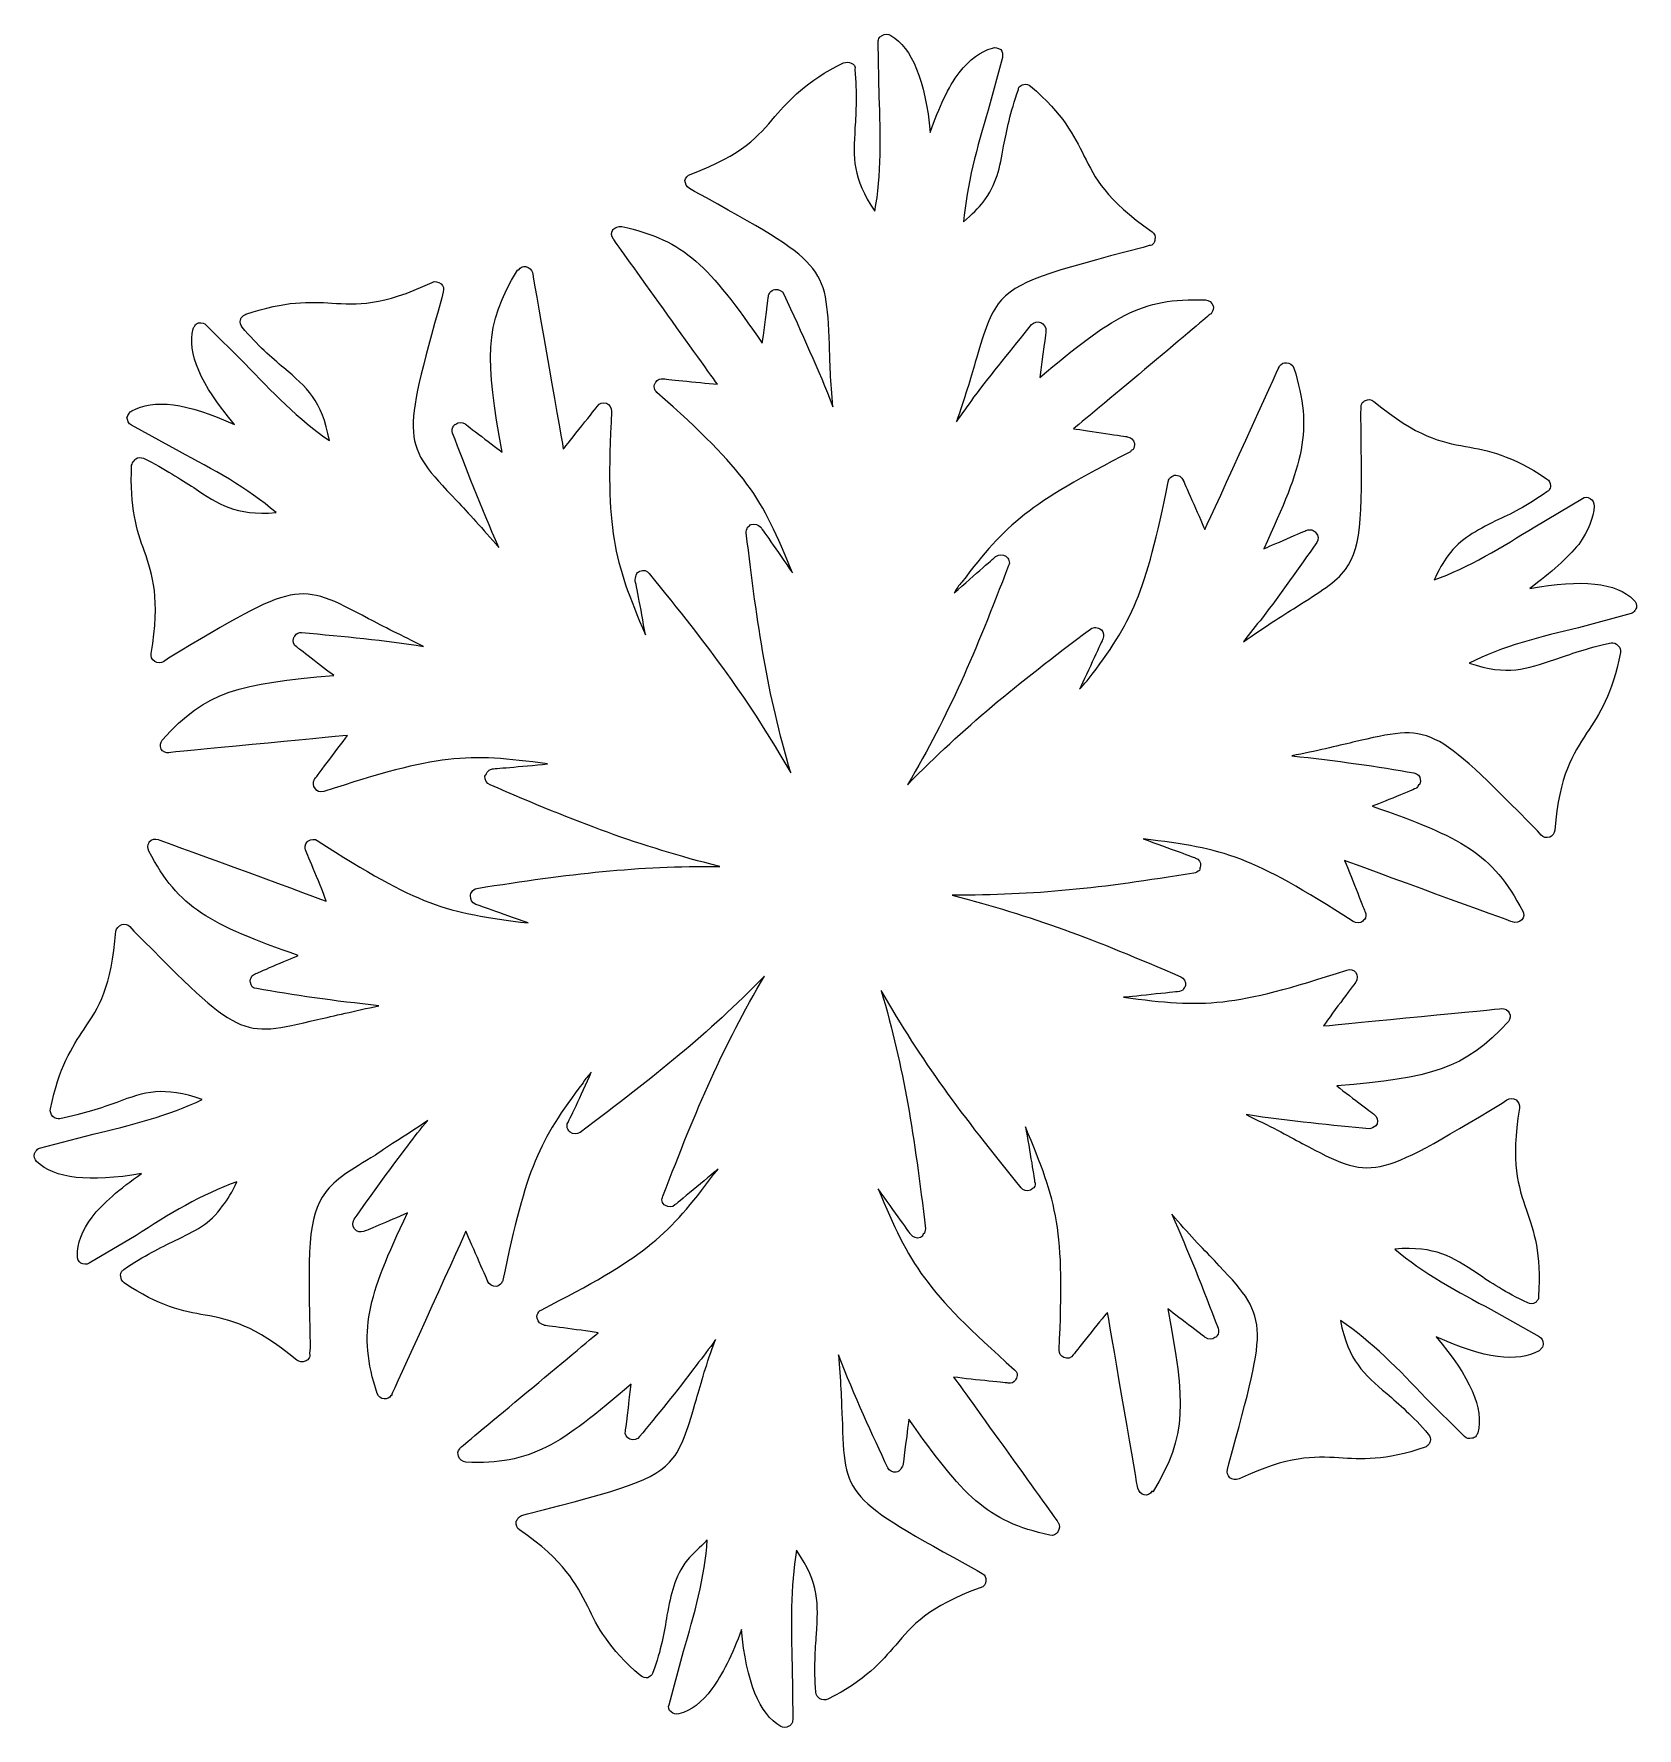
# Model space of a CAD drawing. Header units: centimetres. Extents: x -7.2 to 7.2, y -7.6 to 7.6.
import ezdxf

# ---------------------------------------------------------------- set-up
doc = ezdxf.new("R2010")
doc.units = ezdxf.units.CM
doc.header["$MEASUREMENT"] = 0
doc.layers.add('Camada 1', color=7, linetype='Continuous')

msp = doc.modelspace()

# ---------------------------------------------------------------- linework, layer by layer
at = {"layer": 'Camada 1'}
msp.add_open_spline([(1.41522, 7.5093), (1.30902, 7.48144), (1.21284, 7.40627), (1.11455, 7.28747), (1.11455, 7.28747), (1.0189, 7.1592), (0.93426, 6.97733), (0.85536, 6.7497), (0.85536, 6.7497), (0.8107, 7.21912), (0.69031, 7.51194), (0.49947, 7.62338), (0.49947, 7.62338), (0.47637, 7.63759), (0.44483, 7.63759), (0.42174, 7.62444), (0.42174, 7.62444), (0.41751, 7.61656), (0.40071, 7.61235), (0.39695, 7.60499), (0.39695, 7.60499), (0.39012, 7.59237), (0.38118, 7.57766), (0.38541, 7.56295), (0.38541, 7.56295), (0.38541, 7.56295), (0.39538, 7.06985), (0.39538, 7.06985), (0.39538, 7.06985), (0.4085, 6.73605), (0.41745, 6.35757), (0.35493, 6.03848), (0.35493, 6.03848), (0.14885, 6.3418), (0.16197, 6.51529), (0.17618, 6.79127), (0.17618, 6.79127), (0.18724, 6.93425), (0.19245, 7.09721), (0.17618, 7.31694), (0.17618, 7.31694), (0.18301, 7.34321), (0.16724, 7.36319), (0.14305, 7.37266), (0.14305, 7.37266), (0.12363, 7.38422), (0.09839, 7.38422), (0.07365, 7.37687), (0.07365, 7.37687), (-0.27171, 7.20762), (-0.41202, 7.04148), (-0.54611, 6.89324), (-0.54611, 6.89324), (-0.6933, 6.71451), (-0.83578, 6.5505), (-1.30258, 6.37177), (-1.30258, 6.37177), (-1.33727, 6.36389), (-1.352, 6.33602), (-1.3583, 6.31499), (-1.3583, 6.31499), (-1.35409, 6.28451), (-1.34306, 6.26033), (-1.31782, 6.24456), (-1.31782, 6.24456), (-1.31782, 6.24456), (-1.26998, 6.21723), (-1.26998, 6.21723), (-1.26998, 6.21723), (-0.08563, 5.56223), (-0.08563, 5.56223), (-0.05353, 4.83573), (-0.05353, 4.83573), (-0.05038, 4.68748), (-0.04459, 4.49825), (-0.02202, 4.27587), (-0.02202, 4.27587), (-0.15344, 4.60864), (-0.3043, 4.94032), (-0.46464, 5.28938), (-0.46464, 5.28938), (-0.47988, 5.32248), (-0.51039, 5.33616), (-0.54613, 5.33404), (-0.54613, 5.33404), (-0.56087, 5.32774), (-0.58031, 5.32248), (-0.59188, 5.30462), (-0.59188, 5.30462), (-0.59662, 5.29515), (-0.60291, 5.28359), (-0.60397, 5.27096), (-0.60397, 5.27096), (-0.60397, 5.27096), (-0.63445, 5.03019), (-0.65969, 4.84831), (-0.65969, 4.84831), (-1.14438, 5.54641), (-1.35464, 5.77351), (-1.92659, 5.90072), (-1.92659, 5.90072), (-1.9613, 5.90493), (-1.9839, 5.89127), (-2.00808, 5.87392), (-2.00808, 5.87392), (-2.00808, 5.87392), (-2.00914, 5.8713), (-2.00914, 5.8713), (-2.00914, 5.8713), (-2.02491, 5.84447), (-2.02491, 5.81137), (-2.00178, 5.78613), (-2.00178, 5.78613), (-2.00178, 5.78613), (-1.22166, 4.69639), (-1.06502, 4.47822), (-1.06502, 4.47822), (-1.24637, 4.49399), (-1.55339, 4.52764), (-1.55339, 4.52764), (-1.55339, 4.52764), (-1.57757, 4.53185), (-1.60596, 4.52134), (-1.61909, 4.49822), (-1.61909, 4.49822), (-1.62068, 4.4919), (-1.62383, 4.48981), (-1.62645, 4.48772), (-1.62645, 4.48772), (-1.64381, 4.45933), (-1.63328, 4.42149), (-1.60962, 4.40467), (-1.60962, 4.40467), (-0.79743, 3.68344), (-0.66495, 3.46476), (-0.3874, 2.77767), (-0.3874, 2.77767), (-0.52408, 2.97637), (-0.67442, 3.18928), (-0.67442, 3.18928), (-0.67442, 3.18928), (-0.69702, 3.21452), (-0.72646, 3.22346), (-0.75906, 3.21452), (-0.75906, 3.21452), (-0.77221, 3.20978), (-0.78009, 3.19666), (-0.79216, 3.18928), (-0.79216, 3.18928), (-0.80004, 3.1756), (-0.80531, 3.15195), (-0.80425, 3.13777), (-0.80425, 3.13777), (-0.70281, 2.28301), (-0.61711, 1.70267), (-0.40367, 0.97303), (-0.40367, 0.97303), (-0.78321, 1.63118), (-1.13384, 2.1064), (-1.68161, 2.77191), (-1.68161, 2.77191), (-1.69582, 2.79715), (-1.73365, 2.80818), (-1.76363, 2.79292), (-1.76363, 2.79292), (-1.77204, 2.78871), (-1.78466, 2.78295), (-1.79043, 2.77294), (-1.79043, 2.77294), (-1.80358, 2.7514), (-1.80199, 2.7351), (-1.80779, 2.71722), (-1.80779, 2.71722), (-1.80779, 2.71722), (-1.75419, 2.46068), (-1.71474, 2.21835), (-1.71474, 2.21835), (-2.00438, 2.90542), (-2.07484, 3.14828), (-2.01912, 4.23487), (-2.01912, 4.23487), (-2.01806, 4.26588), (-2.03751, 4.2948), (-2.06537, 4.30845), (-2.06537, 4.30845), (-2.09691, 4.31686), (-2.13003, 4.30845), (-2.14739, 4.28059), (-2.14739, 4.28059), (-2.14739, 4.28059), (-2.41549, 3.93994), (-2.45492, 3.89316), (-2.45492, 3.89316), (-2.48699, 4.08818), (-2.73353, 5.48545), (-2.73353, 5.48545), (-2.73353, 5.48545), (-2.73983, 5.50963), (-2.7598, 5.53173), (-2.7924, 5.54117), (-2.7924, 5.54117), (-2.81552, 5.54485), (-2.84077, 5.53434), (-2.85495, 5.50963), (-2.85495, 5.50963), (-2.86389, 5.51172), (-2.86389, 5.51172), (-2.86651, 5.50698), (-2.86651, 5.50698), (-3.17718, 5.01231), (-3.15512, 4.699), (-3.00634, 3.86633), (-3.00634, 3.86633), (-3.05209, 3.89996), (-3.3412, 4.12075), (-3.3412, 4.12075), (-3.3412, 4.12075), (-3.36538, 4.13705), (-3.40375, 4.13967), (-3.42319, 4.1176), (-3.42319, 4.1176), (-3.43369, 4.11548), (-3.43581, 4.11445), (-3.44211, 4.10289), (-3.44211, 4.10289), (-3.45894, 4.08921), (-3.45894, 4.05767), (-3.45314, 4.03561), (-3.45314, 4.03561), (-3.33749, 3.73597), (-3.19766, 3.3701), (-3.03573, 3.00633), (-3.03573, 3.00633), (-3.18398, 3.17664), (-3.31119, 3.31647), (-3.41789, 3.42898), (-3.41789, 3.42898), (-3.91414, 3.95151), (-3.91414, 3.95151), (-3.55143, 5.25677), (-3.55143, 5.25677), (-3.55143, 5.25677), (-3.53828, 5.3109), (-3.53828, 5.3109), (-3.53828, 5.3109), (-3.52987, 5.33614), (-3.53619, 5.36874), (-3.55617, 5.38345), (-3.55617, 5.38345), (-3.58244, 5.40237), (-3.61295, 5.4129), (-3.63819, 5.39607), (-3.63819, 5.39607), (-4.09552, 5.18054), (-4.31632, 5.19578), (-4.54182, 5.20996), (-4.54182, 5.20996), (-4.74526, 5.22205), (-4.95449, 5.23256), (-5.31774, 5.10905), (-5.31774, 5.10905), (-5.33089, 5.10326), (-5.34719, 5.09328), (-5.35296, 5.08172), (-5.35296, 5.08172), (-5.36346, 5.07751), (-5.36452, 5.0628), (-5.36558, 5.05965), (-5.36558, 5.05965), (-5.37135, 5.03494), (-5.36664, 5.00919), (-5.35243, 4.99237), (-5.35243, 4.99237), (-5.21154, 4.82941), (-5.08433, 4.71691), (-4.975, 4.62492), (-4.975, 4.62492), (-4.76841, 4.4509), (-4.62858, 4.33211), (-4.56495, 3.97045), (-4.56495, 3.97045), (-4.83461, 4.1518), (-5.09433, 4.42305), (-5.3251, 4.66223), (-5.3251, 4.66223), (-5.3251, 4.66223), (-5.67519, 5.01232), (-5.67519, 5.01232), (-5.67519, 5.01232), (-5.68993, 5.03018), (-5.71514, 5.03544), (-5.74565, 5.0323), (-5.74565, 5.0323), (-5.75668, 5.02862), (-5.77142, 5.01862), (-5.77875, 5.006), (-5.77875, 5.006), (-5.7819, 4.9997), (-5.78978, 4.98761), (-5.79399, 4.97867), (-5.79399, 4.97867), (-5.84762, 4.76049), (-5.72724, 4.47821), (-5.42077, 4.11443), (-5.42077, 4.11443), (-5.84971, 4.30998), (-6.15253, 4.35046), (-6.34649, 4.23743), (-6.34649, 4.23743), (-6.35964, 4.23322), (-6.36541, 4.22481), (-6.37014, 4.21431), (-6.37014, 4.21431), (-6.37906, 4.20063), (-6.38485, 4.19013), (-6.39115, 4.18118), (-6.39115, 4.18118), (-6.38694, 4.15017), (-6.378, 4.12546), (-6.34911, 4.10863), (-6.34911, 4.10863), (-6.34911, 4.10863), (-5.91805, 3.8705), (-5.91805, 3.8705), (-5.91805, 3.8705), (-5.62315, 3.71805), (-5.29985, 3.54141), (-5.04596, 3.32064), (-5.04596, 3.32064), (-5.41656, 3.29172), (-5.5606, 3.39425), (-5.78666, 3.54564), (-5.78666, 3.54564), (-5.90808, 3.61922), (-6.04267, 3.71386), (-6.24031, 3.81163), (-6.24031, 3.81163), (-6.26291, 3.81899), (-6.29026, 3.82213), (-6.31024, 3.8048), (-6.31024, 3.8048), (-6.31654, 3.80218), (-6.32127, 3.79377), (-6.32548, 3.78797), (-6.32548, 3.78797), (-6.34387, 3.77903), (-6.34178, 3.76011), (-6.3486, 3.74961), (-6.3486, 3.74961), (-6.36649, 3.36165), (-6.30341, 3.16401), (-6.23242, 2.97002), (-6.23242, 2.97002), (-6.15881, 2.75608), (-6.08785, 2.55211), (-6.17249, 2.05006), (-6.17249, 2.05006), (-6.17828, 2.02641), (-6.16513, 1.99696), (-6.14042, 1.97804), (-6.14042, 1.97804), (-6.11465, 1.9628), (-6.0847, 1.96436), (-6.05999, 1.97592), (-6.05999, 1.97592), (-6.05999, 1.97592), (-6.01636, 2.00746), (-6.01636, 2.00746), (-6.01636, 2.00746), (-4.85251, 2.70556), (-4.85251, 2.70556), (-4.21116, 2.36388), (-4.21116, 2.36388), (-4.07974, 2.29607), (-3.91308, 2.20934), (-3.7144, 2.11472), (-3.7144, 2.11472), (-4.06556, 2.16832), (-4.43354, 2.20672), (-4.81464, 2.23878), (-4.81464, 2.23878), (-4.83882, 2.24457), (-4.86301, 2.23142), (-4.87719, 2.20777), (-4.87719, 2.20777), (-4.87931, 2.20409), (-4.88351, 2.1978), (-4.88613, 2.19359), (-4.88613, 2.19359), (-4.8956, 2.15888), (-4.88928, 2.12736), (-4.86195, 2.11157), (-4.86195, 2.11157), (-4.86195, 2.11157), (-4.61856, 1.91969), (-4.52342, 1.85241), (-4.52342, 1.85241), (-5.37556, 1.78039), (-5.67677, 1.71205), (-6.07049, 1.2726), (-6.07049, 1.2726), (-6.07049, 1.2726), (-6.07049, 1.2726), (-6.07364, 1.26995), (-6.07364, 1.26995), (-6.08679, 1.24577), (-6.09467, 1.21791), (-6.08311, 1.18846), (-6.08311, 1.18846), (-6.0684, 1.16692), (-6.03369, 1.14642), (-6.01265, 1.15589), (-6.01265, 1.15589), (-6.01265, 1.15589), (-4.54651, 1.29887), (-4.40091, 1.31149), (-4.40091, 1.31149), (-4.49553, 1.18481), (-4.69793, 0.9162), (-4.69793, 0.9162), (-4.69793, 0.9162), (-4.7137, 0.88781), (-4.7137, 0.85521), (-4.6911, 0.8305), (-4.6911, 0.8305), (-4.67901, 0.80473), (-4.65062, 0.79634), (-4.61593, 0.80473), (-4.61593, 0.80473), (-3.58138, 1.14329), (-3.33011, 1.15483), (-2.59679, 1.05497), (-2.59679, 1.05497), (-2.83862, 1.02973), (-3.0946, 1.01081), (-3.0946, 1.01081), (-3.0946, 1.01081), (-3.11667, 1.00502), (-3.13296, 0.99083), (-3.14085, 0.97874), (-3.14085, 0.97874), (-3.14979, 0.964), (-3.15294, 0.95614), (-3.16188, 0.94297), (-3.16188, 0.94297), (-3.16188, 0.90984), (-3.14505, 0.87936), (-3.1156, 0.86674), (-3.1156, 0.86674), (-2.32447, 0.52241), (-1.77564, 0.31479), (-1.04389, 0.12921), (-1.04389, 0.12921), (-1.7951, 0.13709), (-2.38176, 0.06613), (-3.23387, -0.06743), (-3.23387, -0.06743), (-3.25541, -0.07322), (-3.2712, -0.08473), (-3.2775, -0.09683), (-3.2775, -0.09683), (-3.28433, -0.10789), (-3.29274, -0.12101), (-3.29065, -0.13522), (-3.29065, -0.13522), (-3.2938, -0.16991), (-3.2812, -0.19409), (-3.2449, -0.21195), (-3.2449, -0.21195), (-3.2449, -0.21195), (-3.00939, -0.29503), (-2.77127, -0.37964), (-2.77127, -0.37964), (-3.52038, -0.28709), (-3.75639, -0.22877), (-4.67476, 0.36524), (-4.67476, 0.36524), (-4.69209, 0.37627), (-4.73101, 0.37942), (-4.75887, 0.35894), (-4.75887, 0.35894), (-4.76099, 0.35682), (-4.76202, 0.35367), (-4.76517, 0.35053), (-4.76517, 0.35053), (-4.78568, 0.32899), (-4.78409, 0.29693), (-4.77991, 0.27589), (-4.77991, 0.27589), (-4.77991, 0.27589), (-4.65479, -0.00848), (-4.5933, -0.18353), (-4.5933, -0.18353), (-4.79409, -0.10627), (-6.10778, 0.37157), (-6.10778, 0.37157), (-6.10778, 0.37157), (-6.13776, 0.38419), (-6.16877, 0.37472), (-6.18874, 0.35212), (-6.18874, 0.35212), (-6.18874, 0.35212), (-6.18874, 0.35212), (-6.19083, 0.34738), (-6.19083, 0.34738), (-6.20557, 0.32267), (-6.20557, 0.29743), (-6.19295, 0.26695), (-6.19295, 0.26695), (-5.92329, -0.24978), (-5.64415, -0.39065), (-4.84564, -0.67349), (-4.84564, -0.67349), (-4.93975, -0.70926), (-5.22992, -0.83751), (-5.22992, -0.83751), (-5.22992, -0.83751), (-5.2441, -0.84227), (-5.25831, -0.85013), (-5.26408, -0.86063), (-5.26408, -0.86063), (-5.27302, -0.87746), (-5.28353, -0.89426), (-5.27723, -0.91741), (-5.27723, -0.91741), (-5.27302, -0.94474), (-5.25358, -0.97101), (-5.21992, -0.97101), (-5.21992, -0.97101), (-4.90557, -1.02779), (-4.51078, -1.08563), (-4.11756, -1.12561), (-4.11756, -1.12561), (-4.3373, -1.17395), (-4.52444, -1.21657), (-4.67321, -1.25123), (-4.67321, -1.25123), (-5.37131, -1.41892), (-5.37131, -1.41892), (-6.32699, -0.45221), (-6.32699, -0.45221), (-6.32699, -0.45221), (-6.36538, -0.41117), (-6.36538, -0.41117), (-6.36538, -0.41117), (-6.38221, -0.39278), (-6.41216, -0.38434), (-6.43687, -0.39381), (-6.43687, -0.39381), (-6.46788, -0.40328), (-6.4842, -0.4322), (-6.49206, -0.45379), (-6.49206, -0.45379), (-6.53042, -0.95946), (-6.64504, -1.14239), (-6.7754, -1.33588), (-6.7754, -1.33588), (-6.88631, -1.50304), (-7.00461, -1.67756), (-7.08028, -2.05713), (-7.08028, -2.05713), (-7.08869, -2.08028), (-7.07451, -2.10653), (-7.05927, -2.12545), (-7.05927, -2.12545), (-7.03771, -2.14127), (-7.01564, -2.15278), (-6.99619, -2.14442), (-6.99619, -2.14442), (-6.77907, -2.10235), (-6.62191, -2.04819), (-6.48208, -1.99723), (-6.48208, -1.99723), (-6.22975, -1.90261), (-6.05996, -1.84898), (-5.7109, -1.97202), (-5.7109, -1.97202), (-6.00792, -2.11556), (-6.36696, -2.207), (-6.69446, -2.28373), (-6.69446, -2.28373), (-6.69446, -2.28373), (-7.17859, -2.40938), (-7.17859, -2.40938), (-7.17859, -2.40938), (-7.18909, -2.41356), (-7.20383, -2.42306), (-7.21225, -2.43671), (-7.21225, -2.43671), (-7.21699, -2.44401), (-7.22013, -2.45039), (-7.2259, -2.45931), (-7.2259, -2.45931), (-7.23011, -2.48455), (-7.22169, -2.51186), (-7.20542, -2.53032), (-7.20542, -2.53032), (-7.04455, -2.68695), (-6.73179, -2.72058), (-6.25866, -2.63967), (-6.25866, -2.63967), (-6.45789, -2.77688), (-6.61034, -2.91092), (-6.70549, -3.03178), (-6.70549, -3.03178), (-6.79854, -3.15584), (-6.839, -3.27255), (-6.83797, -3.38137), (-6.83797, -3.38137), (-6.84271, -3.40608), (-6.82376, -3.43603), (-6.80537, -3.44659), (-6.80537, -3.44659), (-6.7833, -3.45971), (-6.757, -3.46127), (-6.73126, -3.4482), (-6.73126, -3.4482), (-6.73126, -3.4482), (-6.30861, -3.1969), (-6.30861, -3.1969), (-6.30861, -3.1969), (-6.02315, -3.01294), (-5.7088, -2.82103), (-5.40022, -2.71435), (-5.40022, -2.71435), (-5.44017, -2.79843), (-5.48012, -2.87781), (-5.52743, -2.93041), (-5.52743, -2.93041), (-5.64205, -3.09702), (-5.7787, -3.15586), (-5.9564, -3.24315), (-5.9564, -3.24315), (-6.0857, -3.30729), (-6.23763, -3.37772), (-6.41847, -3.50496), (-6.41847, -3.50496), (-6.42059, -3.50972), (-6.43477, -3.51549), (-6.43686, -3.52073), (-6.43686, -3.52073), (-6.44265, -3.53179), (-6.45263, -3.55018), (-6.44474, -3.5665), (-6.44474, -3.5665), (-6.44789, -3.58801), (-6.43371, -3.61172), (-6.41635, -3.62484), (-6.41635, -3.62484), (-6.0962, -3.83878), (-5.88488, -3.88188), (-5.68565, -3.91551), (-5.68565, -3.91551), (-5.46329, -3.95911), (-5.24303, -4.00015), (-4.85875, -4.3208), (-4.85875, -4.3208), (-4.83248, -4.34022), (-4.80933, -4.34395), (-4.78305, -4.32974), (-4.78305, -4.32974), (-4.77096, -4.32709), (-4.75887, -4.32241), (-4.75204, -4.31032), (-4.75204, -4.31032), (-4.74363, -4.29661), (-4.7368, -4.28614), (-4.74363, -4.26195), (-4.74363, -4.26195), (-4.74363, -4.26195), (-4.73786, -4.21152), (-4.73786, -4.21152), (-4.73786, -4.21152), (-4.75572, -3.33673), (-4.76572, -3.02555), (-4.60012, -2.80949), (-4.60012, -2.80949), (-4.51548, -2.6944), (-4.37303, -2.60608), (-4.14908, -2.47257), (-4.14908, -2.47257), (-4.02504, -2.38425), (-3.86153, -2.28964), (-3.67754, -2.16137), (-3.67754, -2.16137), (-3.73906, -2.23387), (-3.79898, -2.3075), (-3.85627, -2.38846), (-3.85627, -2.38846), (-4.03605, -2.62076), (-4.2006, -2.85423), (-4.34199, -3.05082), (-4.34199, -3.05082), (-4.35776, -3.08022), (-4.36038, -3.11284), (-4.33831, -3.13805), (-4.33831, -3.13805), (-4.31728, -3.16538), (-4.2868, -3.17279), (-4.25261, -3.1612), (-4.25261, -3.1612), (-4.25261, -3.1612), (-4.02499, -3.06865), (-3.86097, -2.99404), (-3.86097, -2.99404), (-4.22316, -3.76578), (-4.3141, -4.05909), (-4.13381, -4.62366), (-4.13381, -4.62366), (-4.12225, -4.65208), (-4.09912, -4.66888), (-4.06917, -4.67099), (-4.06917, -4.67099), (-4.04446, -4.67099), (-4.02133, -4.66258), (-4.00924, -4.64154), (-4.00924, -4.64154), (-4.00083, -4.64262), (-3.99768, -4.63948), (-4.00083, -4.62738), (-4.00083, -4.62738), (-4.00083, -4.62738), (-3.41576, -3.34788), (-3.33374, -3.15966), (-3.33374, -3.15966), (-3.27749, -3.28528), (-3.13451, -3.61488), (-3.13451, -3.61488), (-3.13451, -3.61488), (-3.12454, -3.63959), (-3.0935, -3.65745), (-3.06143, -3.65745), (-3.06143, -3.65745), (-3.04042, -3.65745), (-3.02201, -3.63956), (-3.01359, -3.62697), (-3.01359, -3.62697), (-3.00623, -3.61435), (-3.0015, -3.60652), (-2.99885, -3.60072), (-2.99885, -3.60072), (-2.78753, -2.58506), (-2.67556, -2.34694), (-2.27656, -1.82021), (-2.27656, -1.82021), (-2.25605, -1.78605), (-2.22925, -1.7566), (-2.20192, -1.7261), (-2.20192, -1.7261), (-2.28812, -1.92377), (-2.41324, -2.18087), (-2.41324, -2.18087), (-2.41324, -2.18087), (-2.43113, -2.20815), (-2.41798, -2.24815), (-2.3917, -2.26707), (-2.3917, -2.26707), (-2.36646, -2.28649), (-2.3323, -2.28755), (-2.30235, -2.26913), (-2.30235, -2.26913), (-1.62052, -1.75454), (-1.15898, -1.38971), (-0.64066, -0.85874), (-0.64066, -0.85874), (-1.01706, -1.50006), (-1.24939, -2.04151), (-1.55585, -2.84261), (-1.55585, -2.84261), (-1.57321, -2.87206), (-1.56532, -2.90675), (-1.53273, -2.92886), (-1.53273, -2.92886), (-1.5054, -2.94463), (-1.47121, -2.94675), (-1.44809, -2.92256), (-1.44809, -2.92256), (-1.44809, -2.92256), (-1.14056, -2.66652), (-1.05804, -2.60083), (-1.05804, -2.60083), (-1.08431, -2.63131), (-1.11638, -2.66393), (-1.1353, -2.69706), (-1.1353, -2.69706), (-1.53273, -3.22123), (-1.73405, -3.39778), (-2.65557, -3.87088), (-2.65557, -3.87088), (-2.66872, -3.87511), (-2.67187, -3.88194), (-2.6766, -3.8872), (-2.6766, -3.8872), (-2.68605, -3.90554), (-2.69711, -3.92239), (-2.69028, -3.94446), (-2.69028, -3.94446), (-2.68292, -3.97494), (-2.65874, -4.00015), (-2.62826, -4.00756), (-2.62826, -4.00756), (-2.62826, -4.00756), (-2.32441, -4.04751), (-2.13936, -4.07484), (-2.13936, -4.07484), (-2.34701, -4.24677), (-3.38049, -5.10992), (-3.38049, -5.10992), (-3.38049, -5.10992), (-3.38155, -5.11257), (-3.38732, -5.11989), (-3.38943, -5.12254), (-3.38943, -5.12254), (-3.40941, -5.14093), (-3.40679, -5.16831), (-3.39993, -5.18826), (-3.39993, -5.18826), (-3.39099, -5.21766), (-3.36418, -5.23766), (-3.33318, -5.24287), (-3.33318, -5.24287), (-2.74337, -5.26396), (-2.48683, -5.0915), (-1.84392, -4.53847), (-1.84392, -4.53847), (-1.86178, -4.71934), (-1.89438, -4.96061), (-1.89438, -4.96061), (-1.89438, -4.96061), (-1.90279, -4.99162), (-1.88229, -5.02263), (-1.8539, -5.03369), (-1.8539, -5.03369), (-1.82289, -5.04631), (-1.78344, -5.03787), (-1.7682, -5.01162), (-1.7682, -5.01162), (-1.6126, -4.82342), (-1.43176, -4.60736), (-1.25671, -4.36924), (-1.25671, -4.36924), (-1.19519, -4.29457), (-1.13947, -4.21943), (-1.08322, -4.13691), (-1.08322, -4.13691), (-1.1626, -4.35085), (-1.21358, -4.53011), (-1.25406, -4.67415), (-1.25406, -4.67415), (-1.32714, -4.92442), (-1.37286, -5.08208), (-1.46223, -5.20403), (-1.46223, -5.20403), (-1.63095, -5.41482), (-1.93009, -5.49002), (-2.778, -5.7087), (-2.778, -5.7087), (-2.778, -5.7087), (-2.83266, -5.72286), (-2.83266, -5.72286), (-2.83266, -5.72286), (-2.84054, -5.73077), (-2.85896, -5.73707), (-2.86579, -5.75181), (-2.86579, -5.75181), (-2.87053, -5.76282), (-2.87894, -5.77284), (-2.88103, -5.77914), (-2.88103, -5.77914), (-2.88312, -5.80912), (-2.87053, -5.8396), (-2.85105, -5.8506), (-2.85105, -5.8506), (-2.43735, -6.13818), (-2.34273, -6.33526), (-2.23338, -6.54452), (-2.23338, -6.54452), (-2.14506, -6.72745), (-2.05148, -6.91515), (-1.75554, -7.17013), (-1.75554, -7.17013), (-1.73871, -7.18378), (-1.71347, -7.19008), (-1.69088, -7.18532), (-1.69088, -7.18532), (-1.68038, -7.17746), (-1.66302, -7.16852), (-1.65725, -7.15854), (-1.65725, -7.15854), (-1.65407, -7.15327), (-1.64884, -7.14272), (-1.64566, -7.13854), (-1.64566, -7.13854), (-1.57208, -6.93354), (-1.54263, -6.77267), (-1.51951, -6.62234), (-1.51951, -6.62234), (-1.48112, -6.42565), (-1.4559, -6.28325), (-1.33552, -6.12294), (-1.33552, -6.12294), (-1.28401, -6.06769), (-1.22514, -6.01147), (-1.15679, -5.94316), (-1.15679, -5.94316), (-1.17309, -6.26902), (-1.27612, -6.62859), (-1.37179, -6.94609), (-1.37179, -6.94609), (-1.37179, -6.94609), (-1.499, -7.42869), (-1.499, -7.42869), (-1.499, -7.42869), (-1.51268, -7.45237), (-1.50268, -7.47809), (-1.48323, -7.49283), (-1.48323, -7.49283), (-1.46431, -7.51278), (-1.43907, -7.51593), (-1.41121, -7.51072), (-1.41121, -7.51072), (-1.30133, -7.48492), (-1.20618, -7.40875), (-1.11419, -7.28572), (-1.11419, -7.28572), (-1.02167, -7.15848), (-0.92861, -6.97978), (-0.84768, -6.75055), (-0.84768, -6.75055), (-0.80511, -7.22262), (-0.68366, -7.5149), (-0.49388, -7.62529), (-0.49388, -7.62529), (-0.47234, -7.63532), (-0.44028, -7.64008), (-0.41977, -7.62323), (-0.41977, -7.62323), (-0.40768, -7.61693), (-0.40347, -7.61114), (-0.39874, -7.60381), (-0.39874, -7.60381), (-0.38771, -7.59802), (-0.38559, -7.5801), (-0.38506, -7.56227), (-0.38506, -7.56227), (-0.38506, -7.56227), (-0.39085, -7.0734), (-0.39085, -7.0734), (-0.39085, -7.0734), (-0.39873, -6.73063), (-0.40924, -6.36162), (-0.35037, -6.03671), (-0.35037, -6.03671), (-0.14222, -6.34056), (-0.15482, -6.51823), (-0.17111, -6.79159), (-0.17111, -6.79159), (-0.18056, -6.9356), (-0.19426, -7.09385), (-0.1769, -7.31621), (-0.1769, -7.31621), (-0.17637, -7.34407), (-0.16005, -7.36246), (-0.1401, -7.37513), (-0.1401, -7.37513), (-0.11803, -7.38775), (-0.09173, -7.38929), (-0.06858, -7.37926), (-0.06858, -7.37926), (0.27728, -7.20739), (0.41185, -7.04025), (0.54382, -6.89142), (0.54382, -6.89142), (0.69254, -6.71164), (0.83399, -6.54767), (1.30656, -6.37419), (1.30656, -6.37419), (1.34233, -6.36681), (1.35757, -6.33837), (1.35649, -6.31265), (1.35649, -6.31265), (1.35964, -6.28479), (1.3507, -6.25957), (1.32233, -6.24484), (1.32233, -6.24484), (1.32233, -6.24484), (1.27767, -6.21854), (1.27767, -6.21854), (1.27767, -6.21854), (0.08279, -5.56251), (0.08279, -5.56251), (0.06016, -4.84287), (0.06016, -4.84287), (0.0528, -4.68465), (0.04704, -4.49746), (0.02862, -4.27349), (0.02862, -4.27349), (0.16742, -4.64309), (0.33927, -5.00631), (0.47124, -5.29229), (0.47124, -5.29229), (0.48283, -5.31912), (0.51482, -5.33751), (0.54794, -5.33327), (0.54794, -5.33327), (0.56585, -5.33068), (0.57842, -5.32065), (0.58895, -5.30387), (0.58895, -5.30387), (0.59474, -5.29228), (0.60416, -5.27866), (0.60792, -5.27286), (0.60792, -5.27286), (0.60792, -5.27286), (0.65732, -4.9012), (0.66147, -4.85392), (0.66147, -4.85392), (1.15145, -5.54461), (1.3596, -5.77594), (1.93467, -5.9), (1.93467, -5.9), (1.96515, -5.90786), (1.99362, -5.89209), (2.00571, -5.87164), (2.00571, -5.87164), (2.00674, -5.86952), (2.00674, -5.86952), (2.00674, -5.86952), (2.00674, -5.86952), (2.02354, -5.84219), (2.02354, -5.8106), (2.00939, -5.78538), (2.00939, -5.78538), (2.00939, -5.78538), (1.12624, -4.55636), (1.06628, -4.47537), (1.06628, -4.47537), (1.25445, -4.49905), (1.56198, -4.52845), (1.56198, -4.52845), (1.56198, -4.52845), (1.58508, -4.53475), (1.61035, -4.52221), (1.62347, -4.50162), (1.62347, -4.50162), (1.62662, -4.49429), (1.62765, -4.49165), (1.63241, -4.48379), (1.63241, -4.48379), (1.64289, -4.45331), (1.64186, -4.42701), (1.61508, -4.40809), (1.61508, -4.40809), (0.80186, -3.68472), (0.6715, -3.46607), (0.38551, -2.77691), (0.38551, -2.77691), (0.53108, -2.98032), (0.67933, -3.18855), (0.67933, -3.18855), (0.67933, -3.18855), (0.70087, -3.21691), (0.73246, -3.22639), (0.76609, -3.21744), (0.76609, -3.21744), (0.77974, -3.20747), (0.78548, -3.19802), (0.79234, -3.18643), (0.79234, -3.18643), (0.80864, -3.17434), (0.80864, -3.15595), (0.81282, -3.13703), (0.81282, -3.13703), (0.71029, -2.28436), (0.62094, -1.70558), (0.4128, -0.988), (0.4128, -0.988), (0.78181, -1.63303), (1.13456, -2.10092), (1.67391, -2.76748), (1.67391, -2.76748), (1.69494, -2.79219), (1.72646, -2.80267), (1.75958, -2.79008), (1.75958, -2.79008), (1.77323, -2.78378), (1.77897, -2.77219), (1.79059, -2.76748), (1.79059, -2.76748), (1.80107, -2.75012), (1.8048, -2.73012), (1.79638, -2.7112), (1.79638, -2.7112), (1.79638, -2.7112), (1.75381, -2.42627), (1.71333, -2.2181), (1.71333, -2.2181), (2.00241, -2.90255), (2.07023, -3.14332), (2.01765, -4.23044), (2.01765, -4.23044), (2.01821, -4.26518), (2.03083, -4.2851), (2.0608, -4.29876), (2.0608, -4.29876), (2.08916, -4.30929), (2.12808, -4.30667), (2.14539, -4.27458), (2.14539, -4.27458), (2.14539, -4.27458), (2.39881, -3.95078), (2.454, -3.89083), (2.454, -3.89083), (2.49922, -4.15525), (2.72681, -5.47632), (2.72681, -5.47632), (2.72681, -5.47632), (2.73472, -5.50733), (2.76155, -5.53098), (2.78467, -5.53731), (2.78467, -5.53731), (2.81198, -5.54361), (2.8378, -5.53313), (2.8546, -5.50418), (2.8546, -5.50418), (2.86354, -5.50945), (2.86354, -5.50945), (2.86566, -5.50683), (2.86566, -5.50683), (3.17371, -5.00428), (3.15898, -4.69572), (2.99708, -3.86035), (2.99708, -3.86035), (3.04545, -3.89617), (3.33829, -4.11898), (3.33829, -4.11898), (3.33829, -4.11898), (3.3656, -4.13845), (3.40031, -4.13687), (3.42243, -4.11795), (3.42243, -4.11795), (3.43505, -4.1148), (3.4387, -4.10747), (3.44288, -4.1011), (3.44288, -4.1011), (3.45973, -4.08483), (3.45865, -4.05594), (3.45182, -4.0349), (3.45182, -4.0349), (3.31622, -3.67533), (3.17898, -3.3336), (3.03444, -3.00665), (3.03444, -3.00665), (3.18007, -3.17485), (3.30937, -3.31418), (3.41766, -3.423), (3.41766, -3.423), (3.9118, -3.94658), (3.9118, -3.94658), (3.54752, -5.25659), (3.54752, -5.25659), (3.54752, -5.25659), (3.53643, -5.3081), (3.53643, -5.3081), (3.53643, -5.3081), (3.52749, -5.33331), (3.54061, -5.36377), (3.55646, -5.38271), (3.55646, -5.38271), (3.58009, -5.4011), (3.60742, -5.40369), (3.64163, -5.39216), (3.64163, -5.39216), (4.09267, -5.17875), (4.31132, -5.19187), (4.54105, -5.20293), (4.54105, -5.20293), (4.74235, -5.21767), (4.95369, -5.23026), (5.31853, -5.10773), (5.31853, -5.10773), (5.32798, -5.1009), (5.34689, -5.09146), (5.35062, -5.08199), (5.35062, -5.08199), (5.35583, -5.07511), (5.36266, -5.06463), (5.36586, -5.05466), (5.36586, -5.05466), (5.36954, -5.02945), (5.36586, -5.0068), (5.34742, -4.98949), (5.34742, -4.98949), (5.20918, -4.82439), (5.08196, -4.7198), (4.9737, -4.62357), (4.9737, -4.62357), (4.76658, -4.44802), (4.62675, -4.33078), (4.55471, -3.96542), (4.55471, -3.96542), (4.83226, -4.14835), (5.09353, -4.41593), (5.3233, -4.66249), (5.3233, -4.66249), (5.3233, -4.66249), (5.67334, -5.01155), (5.67334, -5.01155), (5.67334, -5.01155), (5.69123, -5.03047), (5.71753, -5.03465), (5.73959, -5.0252), (5.73959, -5.0252), (5.75536, -5.02785), (5.77115, -5.01787), (5.7801, -5.00475), (5.7801, -5.00475), (5.78425, -4.99787), (5.79164, -4.98424), (5.79478, -4.97792), (5.79478, -4.97792), (5.85053, -4.75922), (5.72435, -4.47325), (5.41841, -4.11054), (5.41841, -4.11054), (5.84891, -4.3093), (6.1543, -4.34557), (6.34726, -4.23675), (6.34726, -4.23675), (6.3562, -4.22884), (6.36202, -4.22201), (6.36721, -4.21257), (6.36721, -4.21257), (6.38457, -4.2026), (6.38301, -4.18471), (6.38457, -4.17159), (6.38457, -4.17159), (6.38039, -4.14632), (6.37248, -4.12322), (6.3483, -4.10952), (6.3483, -4.10952), (6.3483, -4.10952), (5.91565, -3.8656), (5.91565, -3.8656), (5.91565, -3.8656), (5.62286, -3.71156), (5.29219, -3.53228), (5.0462, -3.32045), (5.0462, -3.32045), (5.41728, -3.29254), (5.55925, -3.38826), (5.79055, -3.54172), (5.79055, -3.54172), (5.90676, -3.62057), (6.04288, -3.71153), (6.2442, -3.80564), (6.2442, -3.80564), (6.26523, -3.81723), (6.2931, -3.81509), (6.30881, -3.80461), (6.30881, -3.80461), (6.31987, -3.80249), (6.32508, -3.79143), (6.32984, -3.78461), (6.32984, -3.78461), (6.34249, -3.77302), (6.34405, -3.76146), (6.34143, -3.74569), (6.34143, -3.74569), (6.36929, -3.35673), (6.29989, -3.1617), (6.23208, -2.96874), (6.23208, -2.96874), (6.159, -2.75215), (6.08807, -2.54766), (6.17006, -2.04878), (6.17006, -2.04878), (6.17633, -2.0251), (6.159, -1.99094), (6.13897, -1.9752), (6.13897, -1.9752), (6.11275, -1.96046), (6.08542, -1.95626), (6.05695, -1.9752), (6.05695, -1.9752), (6.05695, -1.9752), (6.01385, -2.00356), (6.01385, -2.00356), (6.01385, -2.00356), (4.84844, -2.70484), (4.84844, -2.70484), (4.21132, -2.36839), (4.21132, -2.36839), (4.07935, -2.29584), (3.91165, -2.20644), (3.70504, -2.10815), (3.70504, -2.10815), (4.10033, -2.16758), (4.49569, -2.20644), (4.81367, -2.23692), (4.81367, -2.23692), (4.83418, -2.23692), (4.85733, -2.22324), (4.87365, -2.20856), (4.87365, -2.20856), (4.8778, -2.20332), (4.88204, -2.1944), (4.88627, -2.18964), (4.88627, -2.18964), (4.89572, -2.15916), (4.88627, -2.12762), (4.86259, -2.10865), (4.86259, -2.10865), (4.86259, -2.10865), (4.66442, -1.96038), (4.52249, -1.84899), (4.52249, -1.84899), (5.37567, -1.77488), (5.66687, -1.70548), (6.07009, -1.26966), (6.07009, -1.26966), (6.07009, -1.26966), (6.07112, -1.26863), (6.07112, -1.26863), (6.07112, -1.26863), (6.08483, -1.24445), (6.09319, -1.21714), (6.07795, -1.19135), (6.07795, -1.19135), (6.0685, -1.16664), (6.03853, -1.14878), (6.00545, -1.15193), (6.00545, -1.15193), (6.00545, -1.15193), (4.62181, -1.28861), (4.40104, -1.30862), (4.40104, -1.30862), (4.49039, -1.1835), (4.6938, -0.91278), (4.6938, -0.91278), (4.6938, -0.91278), (4.71068, -0.88592), (4.71383, -0.85021), (4.69219, -0.82444), (4.69219, -0.82444), (4.68065, -0.80396), (4.64123, -0.79081), (4.6139, -0.80396), (4.6139, -0.80396), (3.57933, -1.14249), (3.33332, -1.14517), (2.59738, -1.05), (2.59738, -1.05), (2.61315, -1.05), (3.08625, -0.99954), (3.08625, -0.99954), (3.08625, -0.99954), (3.10779, -0.99848), (3.13358, -0.99115), (3.14041, -0.97327), (3.14041, -0.97327), (3.14835, -0.96168), (3.15414, -0.95173), (3.15777, -0.94594), (3.15777, -0.94594), (3.16092, -0.90702), (3.14515, -0.87551), (3.11414, -0.86498), (3.11414, -0.86498), (2.32933, -0.52433), (1.77889, -0.31666), (1.05243, -0.12904), (1.05243, -0.12904), (1.80411, -0.13116), (2.38815, -0.06909), (3.23352, 0.07075), (3.23352, 0.07075), (3.25347, 0.07075), (3.26871, 0.08443), (3.28242, 0.09493), (3.28242, 0.09493), (3.28872, 0.10755), (3.28872, 0.11909), (3.29187, 0.13538), (3.29187, 0.13538), (3.29917, 0.16745), (3.28134, 0.19584), (3.24877, 0.20581), (3.24877, 0.20581), (3.24877, 0.20581), (3.01009, 0.29466), (2.77614, 0.37877), (2.77614, 0.37877), (3.51528, 0.28939), (3.75076, 0.22526), (4.67019, -0.36614), (4.67019, -0.36614), (4.69599, -0.38662), (4.73694, -0.38191), (4.75695, -0.36244), (4.75695, -0.36244), (4.76063, -0.35456), (4.76743, -0.35456), (4.77216, -0.34876), (4.77216, -0.34876), (4.78372, -0.32825), (4.79055, -0.30354), (4.7769, -0.27833), (4.7769, -0.27833), (4.7769, -0.27833), (4.66337, 0.01028), (4.59238, 0.18324), (4.59238, 0.18324), (4.77055, 0.11593), (6.10789, -0.37082), (6.10789, -0.37082), (6.10789, -0.37082), (6.13684, -0.38241), (6.16623, -0.37397), (6.19094, -0.35082), (6.19094, -0.35082), (6.19094, -0.35082), (6.19094, -0.35082), (6.19094, -0.35082), (6.19094, -0.35082), (6.212, -0.33087), (6.21253, -0.29404), (6.19935, -0.27356), (6.19935, -0.27356), (5.92339, 0.25267), (5.64952, 0.39036), (4.84206, 0.6732), (4.84206, 0.6732), (4.89881, 0.69214), (5.23838, 0.8346), (5.23838, 0.8346), (5.23838, 0.8346), (5.24523, 0.83934), (5.25254, 0.85193), (5.25944, 0.86299), (5.25944, 0.86299), (5.27883, 0.87455), (5.27836, 0.894), (5.27357, 0.91398), (5.27357, 0.91398), (5.27465, 0.94446), (5.25047, 0.96758), (5.2179, 0.97288), (5.2179, 0.97288), (4.90511, 1.02966), (4.51186, 1.08588), (4.11554, 1.12742), (4.11554, 1.12742), (4.33951, 1.16843), (4.52244, 1.2168), (4.66807, 1.24937), (4.66807, 1.24937), (5.37718, 1.41759), (5.37718, 1.41759), (6.33185, 0.45141), (6.33185, 0.45141), (6.33185, 0.45141), (6.36439, 0.41249), (6.36439, 0.41249), (6.36439, 0.41249), (6.38651, 0.38937), (6.41172, 0.38516), (6.44273, 0.3941), (6.44273, 0.3941), (6.46744, 0.40198), (6.48318, 0.42881), (6.48951, 0.45824), (6.48951, 0.45824), (6.53002, 0.96132), (6.65305, 1.14057), (6.77552, 1.33245), (6.77552, 1.33245), (6.8917, 1.50488), (7.00528, 1.68043), (7.08201, 2.05788), (7.08201, 2.05788), (7.08466, 2.08312), (7.07934, 2.1031), (7.06098, 2.11992), (7.06098, 2.11992), (7.04259, 2.1399), (7.01629, 2.15146), (6.99581, 2.14619), (6.99581, 2.14619), (6.77811, 2.09888), (6.62571, 2.04316), (6.4895, 1.99638), (6.4895, 1.99638), (6.22775, 1.90859), (6.06688, 1.84657), (5.71729, 1.96431), (5.71729, 1.96431), (6.01061, 2.1115), (6.36914, 2.20664), (6.70188, 2.28022), (6.70188, 2.28022), (6.70188, 2.28022), (7.17757, 2.41217), (7.17757, 2.41217), (7.17757, 2.41217), (7.1881, 2.41426), (7.20387, 2.42373), (7.2112, 2.43741), (7.2112, 2.43741), (7.21435, 2.44268), (7.21911, 2.45003), (7.22541, 2.46053), (7.22541, 2.46053), (7.2312, 2.48892), (7.21911, 2.51572), (7.20281, 2.53202), (7.20281, 2.53202), (7.04141, 2.69183), (6.73177, 2.72231), (6.26394, 2.63611), (6.26394, 2.63611), (6.45526, 2.78068), (6.60568, 2.91366), (6.70397, 3.03457), (6.70397, 3.03457), (6.7944, 3.1581), (6.83798, 3.27534), (6.84433, 3.37943), (6.84433, 3.37943), (6.84168, 3.40991), (6.82909, 3.43515), (6.81017, 3.44618), (6.81017, 3.44618), (6.78122, 3.46248), (6.75601, 3.46354), (6.73916, 3.44724), (6.73916, 3.44724), (6.73916, 3.44724), (6.30757, 3.19332), (6.30757, 3.19332), (6.30757, 3.19332), (6.02055, 3.01512), (5.70673, 2.8201), (5.3992, 2.71442), (5.3992, 2.71442), (5.44018, 2.80009), (5.48276, 2.87529), (5.52432, 2.93154), (5.52432, 2.93154), (5.64576, 3.09029), (5.7761, 3.15599), (5.95482, 3.24589), (5.95482, 3.24589), (6.0915, 3.30688), (6.2334, 3.38046), (6.41691, 3.50664), (6.41691, 3.50664), (6.42212, 3.514), (6.43003, 3.51191), (6.43689, 3.52241), (6.43689, 3.52241), (6.44165, 3.53186), (6.4521, 3.55027), (6.45107, 3.56339), (6.45107, 3.56339), (6.44795, 3.58863), (6.44268, 3.61123), (6.41482, 3.62647), (6.41482, 3.62647), (6.0952, 3.84094), (5.88912, 3.87933), (5.68253, 3.9177), (5.68253, 3.9177), (5.46171, 3.95659), (5.25041, 3.99866), (4.85724, 4.32352), (4.85724, 4.32352), (4.83197, 4.34453), (4.80411, 4.34453), (4.78154, 4.33191), (4.78154, 4.33191), (4.76733, 4.33085), (4.76051, 4.31823), (4.75209, 4.31193), (4.75209, 4.31193), (4.74423, 4.29825), (4.73844, 4.28039), (4.74212, 4.26515), (4.74212, 4.26515), (4.74212, 4.26515), (4.73844, 4.21102), (4.73844, 4.21102), (4.73844, 4.21102), (4.75209, 3.33893), (4.75947, 3.02614), (4.60067, 2.80796), (4.60067, 2.80796), (4.51185, 2.69178), (4.37199, 2.60664), (4.1549, 2.4689), (4.1549, 2.4689), (4.0266, 2.38952), (3.86738, 2.28808), (3.67968, 2.15561), (3.67968, 2.15561), (3.73432, 2.23237), (3.79321, 2.3028), (3.85214, 2.3722), (3.85214, 2.3722), (4.01616, 2.59141), (4.17805, 2.8185), (4.3421, 3.05139), (4.3421, 3.05139), (4.3579, 3.07872), (4.35893, 3.11341), (4.33474, 3.13656), (4.33474, 3.13656), (4.31582, 3.16601), (4.28219, 3.17283), (4.24745, 3.16074), (4.24745, 3.16074), (4.24745, 3.16074), (3.90735, 3.01355), (3.86375, 2.99514), (3.86375, 2.99514), (4.22271, 3.76738), (4.31211, 4.05861), (4.1355, 4.62317), (4.1355, 4.62317), (4.12497, 4.65262), (4.09711, 4.67363), (4.06822, 4.67207), (4.06822, 4.67207), (4.04719, 4.67575), (4.02036, 4.66419), (4.00827, 4.64368), (4.00827, 4.64368), (4.0056, 4.64), (4.00094, 4.63265), (4.00094, 4.63265), (4.00094, 4.63265), (4.00094, 4.63265), (3.42476, 3.36471), (3.3312, 3.16704), (3.3312, 3.16704), (3.28074, 3.29004), (3.13824, 3.6086), (3.13824, 3.6086), (3.13824, 3.6086), (3.12199, 3.64593), (3.09781, 3.66117), (3.05622, 3.65697), (3.05622, 3.65697), (3.04733, 3.65067), (3.02368, 3.64541), (3.01262, 3.62755), (3.01262, 3.62755), (3.00847, 3.62176), (3.00161, 3.60863), (3.00265, 3.5981), (3.00265, 3.5981), (2.795, 2.58406), (2.67936, 2.33961), (2.28036, 1.81499), (2.28036, 1.81499), (2.25406, 1.78766), (2.22676, 1.75504), (2.20257, 1.72826), (2.20257, 1.72826), (2.2725, 1.87807), (2.41074, 2.17877), (2.41074, 2.17877), (2.41074, 2.17877), (2.4286, 2.21031), (2.41963, 2.24449), (2.39865, 2.26341), (2.39865, 2.26341), (2.36608, 2.28812), (2.33028, 2.29127), (2.3003, 2.27077), (2.3003, 2.27077), (1.61905, 1.75981), (1.16645, 1.39341), (0.65128, 0.86668), (0.65128, 0.86668), (1.02606, 1.50591), (1.25792, 2.04527), (1.56174, 2.84431), (1.56174, 2.84431), (1.57857, 2.87111), (1.56277, 2.90739), (1.53653, 2.92789), (1.53653, 2.92789), (1.51129, 2.94207), (1.4761, 2.94525), (1.44713, 2.9263), (1.44713, 2.9263), (1.44713, 2.9263), (1.2584, 2.76228), (1.07179, 2.59721), (1.07179, 2.59721), (1.09121, 2.63296), (1.11174, 2.66608), (1.14119, 2.69444), (1.14119, 2.69444), (1.5391, 3.22276), (1.73992, 3.39516), (2.66043, 3.86988), (2.66043, 3.86988), (2.66411, 3.87565), (2.66776, 3.88303), (2.68564, 3.88933), (2.68564, 3.88933), (2.69458, 3.9051), (2.69506, 3.92822), (2.69876, 3.94452), (2.69876, 3.94452), (2.69143, 3.97659), (2.66513, 3.99971), (2.63095, 4.00498), (2.63095, 4.00498), (2.63095, 4.00498), (2.27191, 4.05755), (2.14631, 4.07753), (2.14631, 4.07753), (2.35655, 4.24313), (3.38056, 5.10996), (3.38056, 5.10996), (3.38056, 5.10996), (3.38789, 5.11102), (3.39104, 5.11732), (3.39265, 5.11993), (3.39265, 5.11993), (3.40577, 5.14044), (3.41525, 5.16673), (3.40577, 5.18565), (3.40577, 5.18565), (3.39476, 5.21507), (3.3695, 5.2382), (3.33796, 5.23925), (3.33796, 5.23925), (2.74976, 5.26028), (2.49423, 5.08471), (1.84455, 4.54009), (1.84455, 4.54009), (1.86662, 4.71882), (1.89919, 4.95747), (1.89919, 4.95747), (1.89919, 4.95747), (1.90022, 4.99374), (1.88186, 5.0237), (1.85133, 5.03473), (1.85133, 5.03473), (1.82347, 5.04788), (1.78931, 5.03841), (1.76984, 5.01634), (1.76984, 5.01634), (1.5927, 4.79345), (1.41239, 4.57793), (1.2494, 4.36031), (1.2494, 4.36031), (1.19421, 4.28199), (1.14325, 4.21206), (1.09118, 4.13952), (1.09118, 4.13952), (1.16325, 4.3519), (1.22207, 4.52957), (1.26152, 4.67676), (1.26152, 4.67676), (1.3351, 4.92436), (1.38032, 5.08364), (1.4671, 5.20193), (1.4671, 5.20193), (1.63003, 5.41481), (1.92861, 5.49054), (2.77446, 5.71131), (2.77446, 5.71131), (2.77446, 5.71131), (2.82965, 5.72814), (2.82965, 5.72814), (2.82965, 5.72814), (2.84804, 5.72602), (2.86328, 5.73759), (2.87119, 5.75021), (2.87119, 5.75021), (2.87537, 5.75966), (2.88278, 5.77019), (2.88116, 5.7849), (2.88116, 5.7849), (2.89061, 5.8112), (2.8764, 5.83853), (2.85698, 5.85324), (2.85698, 5.85324), (2.43695, 6.14553), (2.34078, 6.33687), (2.24193, 6.53925), (2.24193, 6.53925), (2.14782, 6.72324), (2.05847, 6.91038), (1.76044, 7.16692), (1.76044, 7.16692), (1.74308, 7.18113), (1.72205, 7.18743), (1.69943, 7.18216), (1.69943, 7.18216), (1.67628, 7.17901), (1.66945, 7.16586), (1.65845, 7.16062), (1.65845, 7.16062), (1.65318, 7.15274), (1.64739, 7.14223), (1.65157, 7.13485), (1.65157, 7.13485), (1.57431, 6.92668), (1.54431, 6.76581), (1.517, 6.62389), (1.517, 6.62389), (1.48496, 6.42939), (1.45236, 6.28324), (1.33304, 6.12134), (1.33304, 6.12134), (1.29362, 6.06774), (1.22893, 6.0099), (1.1559, 5.94261), (1.1559, 5.94261), (1.18268, 6.26852), (1.27994, 6.62706), (1.3777, 6.94983), (1.3777, 6.94983), (1.3777, 6.94983), (1.50605, 7.42608), (1.50605, 7.42608), (1.50605, 7.42608), (1.51023, 7.45132), (1.50605, 7.47707), (1.49081, 7.49548), (1.49081, 7.49548), (1.4662, 7.51351), (1.44146, 7.51877), (1.41522, 7.5093)], degree=3, knots=[0, 0, 0, 0, 0.0021692, 0.0021692, 0.0021692, 0.0021692, 0.00433839, 0.00433839, 0.00433839, 0.00433839, 0.00650759, 0.00650759, 0.00650759, 0.00650759, 0.00867679, 0.00867679, 0.00867679, 0.00867679, 0.01084599, 0.01084599, 0.01084599, 0.01084599, 0.01301518, 0.01301518, 0.01301518, 0.01301518, 0.01518438, 0.01518438, 0.01518438, 0.01518438, 0.01735358, 0.01735358, 0.01735358, 0.01735358, 0.01952278, 0.01952278, 0.01952278, 0.01952278, 0.02169197, 0.02169197, 0.02169197, 0.02169197, 0.02386117, 0.02386117, 0.02386117, 0.02386117, 0.02603037, 0.02603037, 0.02603037, 0.02603037, 0.02819957, 0.02819957, 0.02819957, 0.02819957, 0.03036876, 0.03036876, 0.03036876, 0.03036876, 0.03253796, 0.03253796, 0.03253796, 0.03253796, 0.03470716, 0.03470716, 0.03470716, 0.03470716, 0.03687636, 0.03687636, 0.03687636, 0.03687636, 0.03904555, 0.03904555, 0.03904555, 0.03904555, 0.04121475, 0.04121475, 0.04121475, 0.04121475, 0.04338395, 0.04338395, 0.04338395, 0.04338395, 0.04555315, 0.04555315, 0.04555315, 0.04555315, 0.04772234, 0.04772234, 0.04772234, 0.04772234, 0.04989154, 0.04989154, 0.04989154, 0.04989154, 0.05206074, 0.05206074, 0.05206074, 0.05206074, 0.05422993, 0.05422993, 0.05422993, 0.05422993, 0.05639913, 0.05639913, 0.05639913, 0.05639913, 0.05856833, 0.05856833, 0.05856833, 0.05856833, 0.06073753, 0.06073753, 0.06073753, 0.06073753, 0.06290672, 0.06290672, 0.06290672, 0.06290672, 0.06507592, 0.06507592, 0.06507592, 0.06507592, 0.06724512, 0.06724512, 0.06724512, 0.06724512, 0.06941432, 0.06941432, 0.06941432, 0.06941432, 0.07158351, 0.07158351, 0.07158351, 0.07158351, 0.07375271, 0.07375271, 0.07375271, 0.07375271, 0.07592191, 0.07592191, 0.07592191, 0.07592191, 0.07809111, 0.07809111, 0.07809111, 0.07809111, 0.0802603, 0.0802603, 0.0802603, 0.0802603, 0.0824295, 0.0824295, 0.0824295, 0.0824295, 0.0845987, 0.0845987, 0.0845987, 0.0845987, 0.0867679, 0.0867679, 0.0867679, 0.0867679, 0.08893709, 0.08893709, 0.08893709, 0.08893709, 0.09110629, 0.09110629, 0.09110629, 0.09110629, 0.09327549, 0.09327549, 0.09327549, 0.09327549, 0.09544469, 0.09544469, 0.09544469, 0.09544469, 0.09761388, 0.09761388, 0.09761388, 0.09761388, 0.09978308, 0.09978308, 0.09978308, 0.09978308, 0.10195228, 0.10195228, 0.10195228, 0.10195228, 0.10412148, 0.10412148, 0.10412148, 0.10412148, 0.10629067, 0.10629067, 0.10629067, 0.10629067, 0.10845987, 0.10845987, 0.10845987, 0.10845987, 0.11062907, 0.11062907, 0.11062907, 0.11062907, 0.11279826, 0.11279826, 0.11279826, 0.11279826, 0.11496746, 0.11496746, 0.11496746, 0.11496746, 0.11713666, 0.11713666, 0.11713666, 0.11713666, 0.11930586, 0.11930586, 0.11930586, 0.11930586, 0.12147505, 0.12147505, 0.12147505, 0.12147505, 0.12364425, 0.12364425, 0.12364425, 0.12364425, 0.12581345, 0.12581345, 0.12581345, 0.12581345, 0.12798265, 0.12798265, 0.12798265, 0.12798265, 0.13015184, 0.13015184, 0.13015184, 0.13015184, 0.13232104, 0.13232104, 0.13232104, 0.13232104, 0.13449024, 0.13449024, 0.13449024, 0.13449024, 0.13665944, 0.13665944, 0.13665944, 0.13665944, 0.13882863, 0.13882863, 0.13882863, 0.13882863, 0.14099783, 0.14099783, 0.14099783, 0.14099783, 0.14316703, 0.14316703, 0.14316703, 0.14316703, 0.14533623, 0.14533623, 0.14533623, 0.14533623, 0.14750542, 0.14750542, 0.14750542, 0.14750542, 0.14967462, 0.14967462, 0.14967462, 0.14967462, 0.15184382, 0.15184382, 0.15184382, 0.15184382, 0.15401302, 0.15401302, 0.15401302, 0.15401302, 0.15618221, 0.15618221, 0.15618221, 0.15618221, 0.15835141, 0.15835141, 0.15835141, 0.15835141, 0.16052061, 0.16052061, 0.16052061, 0.16052061, 0.1626898, 0.1626898, 0.1626898, 0.1626898, 0.164859, 0.164859, 0.164859, 0.164859, 0.1670282, 0.1670282, 0.1670282, 0.1670282, 0.1691974, 0.1691974, 0.1691974, 0.1691974, 0.17136659, 0.17136659, 0.17136659, 0.17136659, 0.17353579, 0.17353579, 0.17353579, 0.17353579, 0.17570499, 0.17570499, 0.17570499, 0.17570499, 0.17787419, 0.17787419, 0.17787419, 0.17787419, 0.18004338, 0.18004338, 0.18004338, 0.18004338, 0.18221258, 0.18221258, 0.18221258, 0.18221258, 0.18438178, 0.18438178, 0.18438178, 0.18438178, 0.18655098, 0.18655098, 0.18655098, 0.18655098, 0.18872017, 0.18872017, 0.18872017, 0.18872017, 0.19088937, 0.19088937, 0.19088937, 0.19088937, 0.19305857, 0.19305857, 0.19305857, 0.19305857, 0.19522777, 0.19522777, 0.19522777, 0.19522777, 0.19739696, 0.19739696, 0.19739696, 0.19739696, 0.19956616, 0.19956616, 0.19956616, 0.19956616, 0.20173536, 0.20173536, 0.20173536, 0.20173536, 0.20390456, 0.20390456, 0.20390456, 0.20390456, 0.20607375, 0.20607375, 0.20607375, 0.20607375, 0.20824295, 0.20824295, 0.20824295, 0.20824295, 0.21041215, 0.21041215, 0.21041215, 0.21041215, 0.21258134, 0.21258134, 0.21258134, 0.21258134, 0.21475054, 0.21475054, 0.21475054, 0.21475054, 0.21691974, 0.21691974, 0.21691974, 0.21691974, 0.21908894, 0.21908894, 0.21908894, 0.21908894, 0.22125813, 0.22125813, 0.22125813, 0.22125813, 0.22342733, 0.22342733, 0.22342733, 0.22342733, 0.22559653, 0.22559653, 0.22559653, 0.22559653, 0.22776573, 0.22776573, 0.22776573, 0.22776573, 0.22993492, 0.22993492, 0.22993492, 0.22993492, 0.23210412, 0.23210412, 0.23210412, 0.23210412, 0.23427332, 0.23427332, 0.23427332, 0.23427332, 0.23644252, 0.23644252, 0.23644252, 0.23644252, 0.23861171, 0.23861171, 0.23861171, 0.23861171, 0.24078091, 0.24078091, 0.24078091, 0.24078091, 0.24295011, 0.24295011, 0.24295011, 0.24295011, 0.24511931, 0.24511931, 0.24511931, 0.24511931, 0.2472885, 0.2472885, 0.2472885, 0.2472885, 0.2494577, 0.2494577, 0.2494577, 0.2494577, 0.2516269, 0.2516269, 0.2516269, 0.2516269, 0.2537961, 0.2537961, 0.2537961, 0.2537961, 0.25596529, 0.25596529, 0.25596529, 0.25596529, 0.25813449, 0.25813449, 0.25813449, 0.25813449, 0.26030369, 0.26030369, 0.26030369, 0.26030369, 0.26247289, 0.26247289, 0.26247289, 0.26247289, 0.26464208, 0.26464208, 0.26464208, 0.26464208, 0.26681128, 0.26681128, 0.26681128, 0.26681128, 0.26898048, 0.26898048, 0.26898048, 0.26898048, 0.27114967, 0.27114967, 0.27114967, 0.27114967, 0.27331887, 0.27331887, 0.27331887, 0.27331887, 0.27548807, 0.27548807, 0.27548807, 0.27548807, 0.27765727, 0.27765727, 0.27765727, 0.27765727, 0.27982646, 0.27982646, 0.27982646, 0.27982646, 0.28199566, 0.28199566, 0.28199566, 0.28199566, 0.28416486, 0.28416486, 0.28416486, 0.28416486, 0.28633406, 0.28633406, 0.28633406, 0.28633406, 0.28850325, 0.28850325, 0.28850325, 0.28850325, 0.29067245, 0.29067245, 0.29067245, 0.29067245, 0.29284165, 0.29284165, 0.29284165, 0.29284165, 0.29501085, 0.29501085, 0.29501085, 0.29501085, 0.29718004, 0.29718004, 0.29718004, 0.29718004, 0.29934924, 0.29934924, 0.29934924, 0.29934924, 0.30151844, 0.30151844, 0.30151844, 0.30151844, 0.30368764, 0.30368764, 0.30368764, 0.30368764, 0.30585683, 0.30585683, 0.30585683, 0.30585683, 0.30802603, 0.30802603, 0.30802603, 0.30802603, 0.31019523, 0.31019523, 0.31019523, 0.31019523, 0.31236443, 0.31236443, 0.31236443, 0.31236443, 0.31453362, 0.31453362, 0.31453362, 0.31453362, 0.31670282, 0.31670282, 0.31670282, 0.31670282, 0.31887202, 0.31887202, 0.31887202, 0.31887202, 0.32104121, 0.32104121, 0.32104121, 0.32104121, 0.32321041, 0.32321041, 0.32321041, 0.32321041, 0.32537961, 0.32537961, 0.32537961, 0.32537961, 0.32754881, 0.32754881, 0.32754881, 0.32754881, 0.329718, 0.329718, 0.329718, 0.329718, 0.3318872, 0.3318872, 0.3318872, 0.3318872, 0.3340564, 0.3340564, 0.3340564, 0.3340564, 0.3362256, 0.3362256, 0.3362256, 0.3362256, 0.33839479, 0.33839479, 0.33839479, 0.33839479, 0.34056399, 0.34056399, 0.34056399, 0.34056399, 0.34273319, 0.34273319, 0.34273319, 0.34273319, 0.34490239, 0.34490239, 0.34490239, 0.34490239, 0.34707158, 0.34707158, 0.34707158, 0.34707158, 0.34924078, 0.34924078, 0.34924078, 0.34924078, 0.35140998, 0.35140998, 0.35140998, 0.35140998, 0.35357918, 0.35357918, 0.35357918, 0.35357918, 0.35574837, 0.35574837, 0.35574837, 0.35574837, 0.35791757, 0.35791757, 0.35791757, 0.35791757, 0.36008677, 0.36008677, 0.36008677, 0.36008677, 0.36225597, 0.36225597, 0.36225597, 0.36225597, 0.36442516, 0.36442516, 0.36442516, 0.36442516, 0.36659436, 0.36659436, 0.36659436, 0.36659436, 0.36876356, 0.36876356, 0.36876356, 0.36876356, 0.37093275, 0.37093275, 0.37093275, 0.37093275, 0.37310195, 0.37310195, 0.37310195, 0.37310195, 0.37527115, 0.37527115, 0.37527115, 0.37527115, 0.37744035, 0.37744035, 0.37744035, 0.37744035, 0.37960954, 0.37960954, 0.37960954, 0.37960954, 0.38177874, 0.38177874, 0.38177874, 0.38177874, 0.38394794, 0.38394794, 0.38394794, 0.38394794, 0.38611714, 0.38611714, 0.38611714, 0.38611714, 0.38828633, 0.38828633, 0.38828633, 0.38828633, 0.39045553, 0.39045553, 0.39045553, 0.39045553, 0.39262473, 0.39262473, 0.39262473, 0.39262473, 0.39479393, 0.39479393, 0.39479393, 0.39479393, 0.39696312, 0.39696312, 0.39696312, 0.39696312, 0.39913232, 0.39913232, 0.39913232, 0.39913232, 0.40130152, 0.40130152, 0.40130152, 0.40130152, 0.40347072, 0.40347072, 0.40347072, 0.40347072, 0.40563991, 0.40563991, 0.40563991, 0.40563991, 0.40780911, 0.40780911, 0.40780911, 0.40780911, 0.40997831, 0.40997831, 0.40997831, 0.40997831, 0.41214751, 0.41214751, 0.41214751, 0.41214751, 0.4143167, 0.4143167, 0.4143167, 0.4143167, 0.4164859, 0.4164859, 0.4164859, 0.4164859, 0.4186551, 0.4186551, 0.4186551, 0.4186551, 0.4208243, 0.4208243, 0.4208243, 0.4208243, 0.42299349, 0.42299349, 0.42299349, 0.42299349, 0.42516269, 0.42516269, 0.42516269, 0.42516269, 0.42733189, 0.42733189, 0.42733189, 0.42733189, 0.42950108, 0.42950108, 0.42950108, 0.42950108, 0.43167028, 0.43167028, 0.43167028, 0.43167028, 0.43383948, 0.43383948, 0.43383948, 0.43383948, 0.43600868, 0.43600868, 0.43600868, 0.43600868, 0.43817787, 0.43817787, 0.43817787, 0.43817787, 0.44034707, 0.44034707, 0.44034707, 0.44034707, 0.44251627, 0.44251627, 0.44251627, 0.44251627, 0.44468547, 0.44468547, 0.44468547, 0.44468547, 0.44685466, 0.44685466, 0.44685466, 0.44685466, 0.44902386, 0.44902386, 0.44902386, 0.44902386, 0.45119306, 0.45119306, 0.45119306, 0.45119306, 0.45336226, 0.45336226, 0.45336226, 0.45336226, 0.45553145, 0.45553145, 0.45553145, 0.45553145, 0.45770065, 0.45770065, 0.45770065, 0.45770065, 0.45986985, 0.45986985, 0.45986985, 0.45986985, 0.46203905, 0.46203905, 0.46203905, 0.46203905, 0.46420824, 0.46420824, 0.46420824, 0.46420824, 0.46637744, 0.46637744, 0.46637744, 0.46637744, 0.46854664, 0.46854664, 0.46854664, 0.46854664, 0.47071584, 0.47071584, 0.47071584, 0.47071584, 0.47288503, 0.47288503, 0.47288503, 0.47288503, 0.47505423, 0.47505423, 0.47505423, 0.47505423, 0.47722343, 0.47722343, 0.47722343, 0.47722343, 0.47939262, 0.47939262, 0.47939262, 0.47939262, 0.48156182, 0.48156182, 0.48156182, 0.48156182, 0.48373102, 0.48373102, 0.48373102, 0.48373102, 0.48590022, 0.48590022, 0.48590022, 0.48590022, 0.48806941, 0.48806941, 0.48806941, 0.48806941, 0.49023861, 0.49023861, 0.49023861, 0.49023861, 0.49240781, 0.49240781, 0.49240781, 0.49240781, 0.49457701, 0.49457701, 0.49457701, 0.49457701, 0.4967462, 0.4967462, 0.4967462, 0.4967462, 0.4989154, 0.4989154, 0.4989154, 0.4989154, 0.5010846, 0.5010846, 0.5010846, 0.5010846, 0.5032538, 0.5032538, 0.5032538, 0.5032538, 0.50542299, 0.50542299, 0.50542299, 0.50542299, 0.50759219, 0.50759219, 0.50759219, 0.50759219, 0.50976139, 0.50976139, 0.50976139, 0.50976139, 0.51193059, 0.51193059, 0.51193059, 0.51193059, 0.51409978, 0.51409978, 0.51409978, 0.51409978, 0.51626898, 0.51626898, 0.51626898, 0.51626898, 0.51843818, 0.51843818, 0.51843818, 0.51843818, 0.52060738, 0.52060738, 0.52060738, 0.52060738, 0.52277657, 0.52277657, 0.52277657, 0.52277657, 0.52494577, 0.52494577, 0.52494577, 0.52494577, 0.52711497, 0.52711497, 0.52711497, 0.52711497, 0.52928416, 0.52928416, 0.52928416, 0.52928416, 0.53145336, 0.53145336, 0.53145336, 0.53145336, 0.53362256, 0.53362256, 0.53362256, 0.53362256, 0.53579176, 0.53579176, 0.53579176, 0.53579176, 0.53796095, 0.53796095, 0.53796095, 0.53796095, 0.54013015, 0.54013015, 0.54013015, 0.54013015, 0.54229935, 0.54229935, 0.54229935, 0.54229935, 0.54446855, 0.54446855, 0.54446855, 0.54446855, 0.54663774, 0.54663774, 0.54663774, 0.54663774, 0.54880694, 0.54880694, 0.54880694, 0.54880694, 0.55097614, 0.55097614, 0.55097614, 0.55097614, 0.55314534, 0.55314534, 0.55314534, 0.55314534, 0.55531453, 0.55531453, 0.55531453, 0.55531453, 0.55748373, 0.55748373, 0.55748373, 0.55748373, 0.55965293, 0.55965293, 0.55965293, 0.55965293, 0.56182213, 0.56182213, 0.56182213, 0.56182213, 0.56399132, 0.56399132, 0.56399132, 0.56399132, 0.56616052, 0.56616052, 0.56616052, 0.56616052, 0.56832972, 0.56832972, 0.56832972, 0.56832972, 0.57049892, 0.57049892, 0.57049892, 0.57049892, 0.57266811, 0.57266811, 0.57266811, 0.57266811, 0.57483731, 0.57483731, 0.57483731, 0.57483731, 0.57700651, 0.57700651, 0.57700651, 0.57700651, 0.5791757, 0.5791757, 0.5791757, 0.5791757, 0.5813449, 0.5813449, 0.5813449, 0.5813449, 0.5835141, 0.5835141, 0.5835141, 0.5835141, 0.5856833, 0.5856833, 0.5856833, 0.5856833, 0.58785249, 0.58785249, 0.58785249, 0.58785249, 0.59002169, 0.59002169, 0.59002169, 0.59002169, 0.59219089, 0.59219089, 0.59219089, 0.59219089, 0.59436009, 0.59436009, 0.59436009, 0.59436009, 0.59652928, 0.59652928, 0.59652928, 0.59652928, 0.59869848, 0.59869848, 0.59869848, 0.59869848, 0.60086768, 0.60086768, 0.60086768, 0.60086768, 0.60303688, 0.60303688, 0.60303688, 0.60303688, 0.60520607, 0.60520607, 0.60520607, 0.60520607, 0.60737527, 0.60737527, 0.60737527, 0.60737527, 0.60954447, 0.60954447, 0.60954447, 0.60954447, 0.61171367, 0.61171367, 0.61171367, 0.61171367, 0.61388286, 0.61388286, 0.61388286, 0.61388286, 0.61605206, 0.61605206, 0.61605206, 0.61605206, 0.61822126, 0.61822126, 0.61822126, 0.61822126, 0.62039046, 0.62039046, 0.62039046, 0.62039046, 0.62255965, 0.62255965, 0.62255965, 0.62255965, 0.62472885, 0.62472885, 0.62472885, 0.62472885, 0.62689805, 0.62689805, 0.62689805, 0.62689805, 0.62906725, 0.62906725, 0.62906725, 0.62906725, 0.63123644, 0.63123644, 0.63123644, 0.63123644, 0.63340564, 0.63340564, 0.63340564, 0.63340564, 0.63557484, 0.63557484, 0.63557484, 0.63557484, 0.63774403, 0.63774403, 0.63774403, 0.63774403, 0.63991323, 0.63991323, 0.63991323, 0.63991323, 0.64208243, 0.64208243, 0.64208243, 0.64208243, 0.64425163, 0.64425163, 0.64425163, 0.64425163, 0.64642082, 0.64642082, 0.64642082, 0.64642082, 0.64859002, 0.64859002, 0.64859002, 0.64859002, 0.65075922, 0.65075922, 0.65075922, 0.65075922, 0.65292842, 0.65292842, 0.65292842, 0.65292842, 0.65509761, 0.65509761, 0.65509761, 0.65509761, 0.65726681, 0.65726681, 0.65726681, 0.65726681, 0.65943601, 0.65943601, 0.65943601, 0.65943601, 0.66160521, 0.66160521, 0.66160521, 0.66160521, 0.6637744, 0.6637744, 0.6637744, 0.6637744, 0.6659436, 0.6659436, 0.6659436, 0.6659436, 0.6681128, 0.6681128, 0.6681128, 0.6681128, 0.670282, 0.670282, 0.670282, 0.670282, 0.67245119, 0.67245119, 0.67245119, 0.67245119, 0.67462039, 0.67462039, 0.67462039, 0.67462039, 0.67678959, 0.67678959, 0.67678959, 0.67678959, 0.67895879, 0.67895879, 0.67895879, 0.67895879, 0.68112798, 0.68112798, 0.68112798, 0.68112798, 0.68329718, 0.68329718, 0.68329718, 0.68329718, 0.68546638, 0.68546638, 0.68546638, 0.68546638, 0.68763557, 0.68763557, 0.68763557, 0.68763557, 0.68980477, 0.68980477, 0.68980477, 0.68980477, 0.69197397, 0.69197397, 0.69197397, 0.69197397, 0.69414317, 0.69414317, 0.69414317, 0.69414317, 0.69631236, 0.69631236, 0.69631236, 0.69631236, 0.69848156, 0.69848156, 0.69848156, 0.69848156, 0.70065076, 0.70065076, 0.70065076, 0.70065076, 0.70281996, 0.70281996, 0.70281996, 0.70281996, 0.70498915, 0.70498915, 0.70498915, 0.70498915, 0.70715835, 0.70715835, 0.70715835, 0.70715835, 0.70932755, 0.70932755, 0.70932755, 0.70932755, 0.71149675, 0.71149675, 0.71149675, 0.71149675, 0.71366594, 0.71366594, 0.71366594, 0.71366594, 0.71583514, 0.71583514, 0.71583514, 0.71583514, 0.71800434, 0.71800434, 0.71800434, 0.71800434, 0.72017354, 0.72017354, 0.72017354, 0.72017354, 0.72234273, 0.72234273, 0.72234273, 0.72234273, 0.72451193, 0.72451193, 0.72451193, 0.72451193, 0.72668113, 0.72668113, 0.72668113, 0.72668113, 0.72885033, 0.72885033, 0.72885033, 0.72885033, 0.73101952, 0.73101952, 0.73101952, 0.73101952, 0.73318872, 0.73318872, 0.73318872, 0.73318872, 0.73535792, 0.73535792, 0.73535792, 0.73535792, 0.73752711, 0.73752711, 0.73752711, 0.73752711, 0.73969631, 0.73969631, 0.73969631, 0.73969631, 0.74186551, 0.74186551, 0.74186551, 0.74186551, 0.74403471, 0.74403471, 0.74403471, 0.74403471, 0.7462039, 0.7462039, 0.7462039, 0.7462039, 0.7483731, 0.7483731, 0.7483731, 0.7483731, 0.7505423, 0.7505423, 0.7505423, 0.7505423, 0.7527115, 0.7527115, 0.7527115, 0.7527115, 0.75488069, 0.75488069, 0.75488069, 0.75488069, 0.75704989, 0.75704989, 0.75704989, 0.75704989, 0.75921909, 0.75921909, 0.75921909, 0.75921909, 0.76138829, 0.76138829, 0.76138829, 0.76138829, 0.76355748, 0.76355748, 0.76355748, 0.76355748, 0.76572668, 0.76572668, 0.76572668, 0.76572668, 0.76789588, 0.76789588, 0.76789588, 0.76789588, 0.77006508, 0.77006508, 0.77006508, 0.77006508, 0.77223427, 0.77223427, 0.77223427, 0.77223427, 0.77440347, 0.77440347, 0.77440347, 0.77440347, 0.77657267, 0.77657267, 0.77657267, 0.77657267, 0.77874187, 0.77874187, 0.77874187, 0.77874187, 0.78091106, 0.78091106, 0.78091106, 0.78091106, 0.78308026, 0.78308026, 0.78308026, 0.78308026, 0.78524946, 0.78524946, 0.78524946, 0.78524946, 0.78741866, 0.78741866, 0.78741866, 0.78741866, 0.78958785, 0.78958785, 0.78958785, 0.78958785, 0.79175705, 0.79175705, 0.79175705, 0.79175705, 0.79392625, 0.79392625, 0.79392625, 0.79392625, 0.79609544, 0.79609544, 0.79609544, 0.79609544, 0.79826464, 0.79826464, 0.79826464, 0.79826464, 0.80043384, 0.80043384, 0.80043384, 0.80043384, 0.80260304, 0.80260304, 0.80260304, 0.80260304, 0.80477223, 0.80477223, 0.80477223, 0.80477223, 0.80694143, 0.80694143, 0.80694143, 0.80694143, 0.80911063, 0.80911063, 0.80911063, 0.80911063, 0.81127983, 0.81127983, 0.81127983, 0.81127983, 0.81344902, 0.81344902, 0.81344902, 0.81344902, 0.81561822, 0.81561822, 0.81561822, 0.81561822, 0.81778742, 0.81778742, 0.81778742, 0.81778742, 0.81995662, 0.81995662, 0.81995662, 0.81995662, 0.82212581, 0.82212581, 0.82212581, 0.82212581, 0.82429501, 0.82429501, 0.82429501, 0.82429501, 0.82646421, 0.82646421, 0.82646421, 0.82646421, 0.82863341, 0.82863341, 0.82863341, 0.82863341, 0.8308026, 0.8308026, 0.8308026, 0.8308026, 0.8329718, 0.8329718, 0.8329718, 0.8329718, 0.835141, 0.835141, 0.835141, 0.835141, 0.8373102, 0.8373102, 0.8373102, 0.8373102, 0.83947939, 0.83947939, 0.83947939, 0.83947939, 0.84164859, 0.84164859, 0.84164859, 0.84164859, 0.84381779, 0.84381779, 0.84381779, 0.84381779, 0.84598698, 0.84598698, 0.84598698, 0.84598698, 0.84815618, 0.84815618, 0.84815618, 0.84815618, 0.85032538, 0.85032538, 0.85032538, 0.85032538, 0.85249458, 0.85249458, 0.85249458, 0.85249458, 0.85466377, 0.85466377, 0.85466377, 0.85466377, 0.85683297, 0.85683297, 0.85683297, 0.85683297, 0.85900217, 0.85900217, 0.85900217, 0.85900217, 0.86117137, 0.86117137, 0.86117137, 0.86117137, 0.86334056, 0.86334056, 0.86334056, 0.86334056, 0.86550976, 0.86550976, 0.86550976, 0.86550976, 0.86767896, 0.86767896, 0.86767896, 0.86767896, 0.86984816, 0.86984816, 0.86984816, 0.86984816, 0.87201735, 0.87201735, 0.87201735, 0.87201735, 0.87418655, 0.87418655, 0.87418655, 0.87418655, 0.87635575, 0.87635575, 0.87635575, 0.87635575, 0.87852495, 0.87852495, 0.87852495, 0.87852495, 0.88069414, 0.88069414, 0.88069414, 0.88069414, 0.88286334, 0.88286334, 0.88286334, 0.88286334, 0.88503254, 0.88503254, 0.88503254, 0.88503254, 0.88720174, 0.88720174, 0.88720174, 0.88720174, 0.88937093, 0.88937093, 0.88937093, 0.88937093, 0.89154013, 0.89154013, 0.89154013, 0.89154013, 0.89370933, 0.89370933, 0.89370933, 0.89370933, 0.89587852, 0.89587852, 0.89587852, 0.89587852, 0.89804772, 0.89804772, 0.89804772, 0.89804772, 0.90021692, 0.90021692, 0.90021692, 0.90021692, 0.90238612, 0.90238612, 0.90238612, 0.90238612, 0.90455531, 0.90455531, 0.90455531, 0.90455531, 0.90672451, 0.90672451, 0.90672451, 0.90672451, 0.90889371, 0.90889371, 0.90889371, 0.90889371, 0.91106291, 0.91106291, 0.91106291, 0.91106291, 0.9132321, 0.9132321, 0.9132321, 0.9132321, 0.9154013, 0.9154013, 0.9154013, 0.9154013, 0.9175705, 0.9175705, 0.9175705, 0.9175705, 0.9197397, 0.9197397, 0.9197397, 0.9197397, 0.92190889, 0.92190889, 0.92190889, 0.92190889, 0.92407809, 0.92407809, 0.92407809, 0.92407809, 0.92624729, 0.92624729, 0.92624729, 0.92624729, 0.92841649, 0.92841649, 0.92841649, 0.92841649, 0.93058568, 0.93058568, 0.93058568, 0.93058568, 0.93275488, 0.93275488, 0.93275488, 0.93275488, 0.93492408, 0.93492408, 0.93492408, 0.93492408, 0.93709328, 0.93709328, 0.93709328, 0.93709328, 0.93926247, 0.93926247, 0.93926247, 0.93926247, 0.94143167, 0.94143167, 0.94143167, 0.94143167, 0.94360087, 0.94360087, 0.94360087, 0.94360087, 0.94577007, 0.94577007, 0.94577007, 0.94577007, 0.94793926, 0.94793926, 0.94793926, 0.94793926, 0.95010846, 0.95010846, 0.95010846, 0.95010846, 0.95227766, 0.95227766, 0.95227766, 0.95227766, 0.95444685, 0.95444685, 0.95444685, 0.95444685, 0.95661605, 0.95661605, 0.95661605, 0.95661605, 0.95878525, 0.95878525, 0.95878525, 0.95878525, 0.96095445, 0.96095445, 0.96095445, 0.96095445, 0.96312364, 0.96312364, 0.96312364, 0.96312364, 0.96529284, 0.96529284, 0.96529284, 0.96529284, 0.96746204, 0.96746204, 0.96746204, 0.96746204, 0.96963124, 0.96963124, 0.96963124, 0.96963124, 0.97180043, 0.97180043, 0.97180043, 0.97180043, 0.97396963, 0.97396963, 0.97396963, 0.97396963, 0.97613883, 0.97613883, 0.97613883, 0.97613883, 0.97830803, 0.97830803, 0.97830803, 0.97830803, 0.98047722, 0.98047722, 0.98047722, 0.98047722, 0.98264642, 0.98264642, 0.98264642, 0.98264642, 0.98481562, 0.98481562, 0.98481562, 0.98481562, 0.98698482, 0.98698482, 0.98698482, 0.98698482, 0.98915401, 0.98915401, 0.98915401, 0.98915401, 0.99132321, 0.99132321, 0.99132321, 0.99132321, 0.99349241, 0.99349241, 0.99349241, 0.99349241, 0.99566161, 0.99566161, 0.99566161, 0.99566161, 1, 1, 1, 1], dxfattribs=at)
msp.add_open_spline([(1.41522, 7.5093), (1.30902, 7.48144), (1.21284, 7.40627), (1.11455, 7.28747), (1.11455, 7.28747), (1.0189, 7.1592), (0.93426, 6.97733), (0.85536, 6.7497), (0.85536, 6.7497), (0.8107, 7.21912), (0.69031, 7.51194), (0.49947, 7.62338), (0.49947, 7.62338), (0.47637, 7.63759), (0.44483, 7.63759), (0.42174, 7.62444), (0.42174, 7.62444), (0.41751, 7.61656), (0.40071, 7.61235), (0.39695, 7.60499), (0.39695, 7.60499), (0.39012, 7.59237), (0.38118, 7.57766), (0.38541, 7.56295), (0.38541, 7.56295), (0.38541, 7.56295), (0.39538, 7.06985), (0.39538, 7.06985), (0.39538, 7.06985), (0.4085, 6.73605), (0.41745, 6.35757), (0.35493, 6.03848), (0.35493, 6.03848), (0.14885, 6.3418), (0.16197, 6.51529), (0.17618, 6.79127), (0.17618, 6.79127), (0.18724, 6.93425), (0.19245, 7.09721), (0.17618, 7.31694), (0.17618, 7.31694), (0.18301, 7.34321), (0.16724, 7.36319), (0.14305, 7.37266), (0.14305, 7.37266), (0.12363, 7.38422), (0.09839, 7.38422), (0.07365, 7.37687), (0.07365, 7.37687), (-0.27171, 7.20762), (-0.41202, 7.04148), (-0.54611, 6.89324), (-0.54611, 6.89324), (-0.6933, 6.71451), (-0.83578, 6.5505), (-1.30258, 6.37177), (-1.30258, 6.37177), (-1.33727, 6.36389), (-1.352, 6.33602), (-1.3583, 6.31499), (-1.3583, 6.31499), (-1.35409, 6.28451), (-1.34306, 6.26033), (-1.31782, 6.24456), (-1.31782, 6.24456), (-1.31782, 6.24456), (-1.26998, 6.21723), (-1.26998, 6.21723), (-1.26998, 6.21723), (-0.08563, 5.56223), (-0.08563, 5.56223), (-0.05353, 4.83573), (-0.05353, 4.83573), (-0.05038, 4.68748), (-0.04459, 4.49825), (-0.02202, 4.27587), (-0.02202, 4.27587), (-0.15344, 4.60864), (-0.3043, 4.94032), (-0.46464, 5.28938), (-0.46464, 5.28938), (-0.47988, 5.32248), (-0.51039, 5.33616), (-0.54613, 5.33404), (-0.54613, 5.33404), (-0.56087, 5.32774), (-0.58031, 5.32248), (-0.59188, 5.30462), (-0.59188, 5.30462), (-0.59662, 5.29515), (-0.60291, 5.28359), (-0.60397, 5.27096), (-0.60397, 5.27096), (-0.60397, 5.27096), (-0.63445, 5.03019), (-0.65969, 4.84831), (-0.65969, 4.84831), (-1.14438, 5.54641), (-1.35464, 5.77351), (-1.92659, 5.90072), (-1.92659, 5.90072), (-1.9613, 5.90493), (-1.9839, 5.89127), (-2.00808, 5.87392), (-2.00808, 5.87392), (-2.00808, 5.87392), (-2.00914, 5.8713), (-2.00914, 5.8713), (-2.00914, 5.8713), (-2.02491, 5.84447), (-2.02491, 5.81137), (-2.00178, 5.78613), (-2.00178, 5.78613), (-2.00178, 5.78613), (-1.22166, 4.69639), (-1.06502, 4.47822), (-1.06502, 4.47822), (-1.24637, 4.49399), (-1.55339, 4.52764), (-1.55339, 4.52764), (-1.55339, 4.52764), (-1.57757, 4.53185), (-1.60596, 4.52134), (-1.61909, 4.49822), (-1.61909, 4.49822), (-1.62068, 4.4919), (-1.62383, 4.48981), (-1.62645, 4.48772), (-1.62645, 4.48772), (-1.64381, 4.45933), (-1.63328, 4.42149), (-1.60962, 4.40467), (-1.60962, 4.40467), (-0.79743, 3.68344), (-0.66495, 3.46476), (-0.3874, 2.77767), (-0.3874, 2.77767), (-0.52408, 2.97637), (-0.67442, 3.18928), (-0.67442, 3.18928), (-0.67442, 3.18928), (-0.69702, 3.21452), (-0.72646, 3.22346), (-0.75906, 3.21452), (-0.75906, 3.21452), (-0.77221, 3.20978), (-0.78009, 3.19666), (-0.79216, 3.18928), (-0.79216, 3.18928), (-0.80004, 3.1756), (-0.80531, 3.15195), (-0.80425, 3.13777), (-0.80425, 3.13777), (-0.70281, 2.28301), (-0.61711, 1.70267), (-0.40367, 0.97303), (-0.40367, 0.97303), (-0.78321, 1.63118), (-1.13384, 2.1064), (-1.68161, 2.77191), (-1.68161, 2.77191), (-1.69582, 2.79715), (-1.73365, 2.80818), (-1.76363, 2.79292), (-1.76363, 2.79292), (-1.77204, 2.78871), (-1.78466, 2.78295), (-1.79043, 2.77294), (-1.79043, 2.77294), (-1.80358, 2.7514), (-1.80199, 2.7351), (-1.80779, 2.71722), (-1.80779, 2.71722), (-1.80779, 2.71722), (-1.75419, 2.46068), (-1.71474, 2.21835), (-1.71474, 2.21835), (-2.00438, 2.90542), (-2.07484, 3.14828), (-2.01912, 4.23487), (-2.01912, 4.23487), (-2.01806, 4.26588), (-2.03751, 4.2948), (-2.06537, 4.30845), (-2.06537, 4.30845), (-2.09691, 4.31686), (-2.13003, 4.30845), (-2.14739, 4.28059), (-2.14739, 4.28059), (-2.14739, 4.28059), (-2.41549, 3.93994), (-2.45492, 3.89316), (-2.45492, 3.89316), (-2.48699, 4.08818), (-2.73353, 5.48545), (-2.73353, 5.48545), (-2.73353, 5.48545), (-2.73983, 5.50963), (-2.7598, 5.53173), (-2.7924, 5.54117), (-2.7924, 5.54117), (-2.81552, 5.54485), (-2.84077, 5.53434), (-2.85495, 5.50963), (-2.85495, 5.50963), (-2.86389, 5.51172), (-2.86389, 5.51172), (-2.86651, 5.50698), (-2.86651, 5.50698), (-3.17718, 5.01231), (-3.15512, 4.699), (-3.00634, 3.86633), (-3.00634, 3.86633), (-3.05209, 3.89996), (-3.3412, 4.12075), (-3.3412, 4.12075), (-3.3412, 4.12075), (-3.36538, 4.13705), (-3.40375, 4.13967), (-3.42319, 4.1176), (-3.42319, 4.1176), (-3.43369, 4.11548), (-3.43581, 4.11445), (-3.44211, 4.10289), (-3.44211, 4.10289), (-3.45894, 4.08921), (-3.45894, 4.05767), (-3.45314, 4.03561), (-3.45314, 4.03561), (-3.33749, 3.73597), (-3.19766, 3.3701), (-3.03573, 3.00633), (-3.03573, 3.00633), (-3.18398, 3.17664), (-3.31119, 3.31647), (-3.41789, 3.42898), (-3.41789, 3.42898), (-3.91414, 3.95151), (-3.91414, 3.95151), (-3.55143, 5.25677), (-3.55143, 5.25677), (-3.55143, 5.25677), (-3.53828, 5.3109), (-3.53828, 5.3109), (-3.53828, 5.3109), (-3.52987, 5.33614), (-3.53619, 5.36874), (-3.55617, 5.38345), (-3.55617, 5.38345), (-3.58244, 5.40237), (-3.61295, 5.4129), (-3.63819, 5.39607), (-3.63819, 5.39607), (-4.09552, 5.18054), (-4.31632, 5.19578), (-4.54182, 5.20996), (-4.54182, 5.20996), (-4.74526, 5.22205), (-4.95449, 5.23256), (-5.31774, 5.10905), (-5.31774, 5.10905), (-5.33089, 5.10326), (-5.34719, 5.09328), (-5.35296, 5.08172), (-5.35296, 5.08172), (-5.36346, 5.07751), (-5.36452, 5.0628), (-5.36558, 5.05965), (-5.36558, 5.05965), (-5.37135, 5.03494), (-5.36664, 5.00919), (-5.35243, 4.99237), (-5.35243, 4.99237), (-5.21154, 4.82941), (-5.08433, 4.71691), (-4.975, 4.62492), (-4.975, 4.62492), (-4.76841, 4.4509), (-4.62858, 4.33211), (-4.56495, 3.97045), (-4.56495, 3.97045), (-4.83461, 4.1518), (-5.09433, 4.42305), (-5.3251, 4.66223), (-5.3251, 4.66223), (-5.3251, 4.66223), (-5.67519, 5.01232), (-5.67519, 5.01232), (-5.67519, 5.01232), (-5.68993, 5.03018), (-5.71514, 5.03544), (-5.74565, 5.0323), (-5.74565, 5.0323), (-5.75668, 5.02862), (-5.77142, 5.01862), (-5.77875, 5.006), (-5.77875, 5.006), (-5.7819, 4.9997), (-5.78978, 4.98761), (-5.79399, 4.97867), (-5.79399, 4.97867), (-5.84762, 4.76049), (-5.72724, 4.47821), (-5.42077, 4.11443), (-5.42077, 4.11443), (-5.84971, 4.30998), (-6.15253, 4.35046), (-6.34649, 4.23743), (-6.34649, 4.23743), (-6.35964, 4.23322), (-6.36541, 4.22481), (-6.37014, 4.21431), (-6.37014, 4.21431), (-6.37906, 4.20063), (-6.38485, 4.19013), (-6.39115, 4.18118), (-6.39115, 4.18118), (-6.38694, 4.15017), (-6.378, 4.12546), (-6.34911, 4.10863), (-6.34911, 4.10863), (-6.34911, 4.10863), (-5.91805, 3.8705), (-5.91805, 3.8705), (-5.91805, 3.8705), (-5.62315, 3.71805), (-5.29985, 3.54141), (-5.04596, 3.32064), (-5.04596, 3.32064), (-5.41656, 3.29172), (-5.5606, 3.39425), (-5.78666, 3.54564), (-5.78666, 3.54564), (-5.90808, 3.61922), (-6.04267, 3.71386), (-6.24031, 3.81163), (-6.24031, 3.81163), (-6.26291, 3.81899), (-6.29026, 3.82213), (-6.31024, 3.8048), (-6.31024, 3.8048), (-6.31654, 3.80218), (-6.32127, 3.79377), (-6.32548, 3.78797), (-6.32548, 3.78797), (-6.34387, 3.77903), (-6.34178, 3.76011), (-6.3486, 3.74961), (-6.3486, 3.74961), (-6.36649, 3.36165), (-6.30341, 3.16401), (-6.23242, 2.97002), (-6.23242, 2.97002), (-6.15881, 2.75608), (-6.08785, 2.55211), (-6.17249, 2.05006), (-6.17249, 2.05006), (-6.17828, 2.02641), (-6.16513, 1.99696), (-6.14042, 1.97804), (-6.14042, 1.97804), (-6.11465, 1.9628), (-6.0847, 1.96436), (-6.05999, 1.97592), (-6.05999, 1.97592), (-6.05999, 1.97592), (-6.01636, 2.00746), (-6.01636, 2.00746), (-6.01636, 2.00746), (-4.85251, 2.70556), (-4.85251, 2.70556), (-4.21116, 2.36388), (-4.21116, 2.36388), (-4.07974, 2.29607), (-3.91308, 2.20934), (-3.7144, 2.11472), (-3.7144, 2.11472), (-4.06556, 2.16832), (-4.43354, 2.20672), (-4.81464, 2.23878), (-4.81464, 2.23878), (-4.83882, 2.24457), (-4.86301, 2.23142), (-4.87719, 2.20777), (-4.87719, 2.20777), (-4.87931, 2.20409), (-4.88351, 2.1978), (-4.88613, 2.19359), (-4.88613, 2.19359), (-4.8956, 2.15888), (-4.88928, 2.12736), (-4.86195, 2.11157), (-4.86195, 2.11157), (-4.86195, 2.11157), (-4.61856, 1.91969), (-4.52342, 1.85241), (-4.52342, 1.85241), (-5.37556, 1.78039), (-5.67677, 1.71205), (-6.07049, 1.2726), (-6.07049, 1.2726), (-6.07049, 1.2726), (-6.07049, 1.2726), (-6.07364, 1.26995), (-6.07364, 1.26995), (-6.08679, 1.24577), (-6.09467, 1.21791), (-6.08311, 1.18846), (-6.08311, 1.18846), (-6.0684, 1.16692), (-6.03369, 1.14642), (-6.01265, 1.15589), (-6.01265, 1.15589), (-6.01265, 1.15589), (-4.54651, 1.29887), (-4.40091, 1.31149), (-4.40091, 1.31149), (-4.49553, 1.18481), (-4.69793, 0.9162), (-4.69793, 0.9162), (-4.69793, 0.9162), (-4.7137, 0.88781), (-4.7137, 0.85521), (-4.6911, 0.8305), (-4.6911, 0.8305), (-4.67901, 0.80473), (-4.65062, 0.79634), (-4.61593, 0.80473), (-4.61593, 0.80473), (-3.58138, 1.14329), (-3.33011, 1.15483), (-2.59679, 1.05497), (-2.59679, 1.05497), (-2.83862, 1.02973), (-3.0946, 1.01081), (-3.0946, 1.01081), (-3.0946, 1.01081), (-3.11667, 1.00502), (-3.13296, 0.99083), (-3.14085, 0.97874), (-3.14085, 0.97874), (-3.14979, 0.964), (-3.15294, 0.95614), (-3.16188, 0.94297), (-3.16188, 0.94297), (-3.16188, 0.90984), (-3.14505, 0.87936), (-3.1156, 0.86674), (-3.1156, 0.86674), (-2.32447, 0.52241), (-1.77564, 0.31479), (-1.04389, 0.12921), (-1.04389, 0.12921), (-1.7951, 0.13709), (-2.38176, 0.06613), (-3.23387, -0.06743), (-3.23387, -0.06743), (-3.25541, -0.07322), (-3.2712, -0.08473), (-3.2775, -0.09683), (-3.2775, -0.09683), (-3.28433, -0.10789), (-3.29274, -0.12101), (-3.29065, -0.13522), (-3.29065, -0.13522), (-3.2938, -0.16991), (-3.2812, -0.19409), (-3.2449, -0.21195), (-3.2449, -0.21195), (-3.2449, -0.21195), (-3.00939, -0.29503), (-2.77127, -0.37964), (-2.77127, -0.37964), (-3.52038, -0.28709), (-3.75639, -0.22877), (-4.67476, 0.36524), (-4.67476, 0.36524), (-4.69209, 0.37627), (-4.73101, 0.37942), (-4.75887, 0.35894), (-4.75887, 0.35894), (-4.76099, 0.35682), (-4.76202, 0.35367), (-4.76517, 0.35053), (-4.76517, 0.35053), (-4.78568, 0.32899), (-4.78409, 0.29693), (-4.77991, 0.27589), (-4.77991, 0.27589), (-4.77991, 0.27589), (-4.65479, -0.00848), (-4.5933, -0.18353), (-4.5933, -0.18353), (-4.79409, -0.10627), (-6.10778, 0.37157), (-6.10778, 0.37157), (-6.10778, 0.37157), (-6.13776, 0.38419), (-6.16877, 0.37472), (-6.18874, 0.35212), (-6.18874, 0.35212), (-6.18874, 0.35212), (-6.18874, 0.35212), (-6.19083, 0.34738), (-6.19083, 0.34738), (-6.20557, 0.32267), (-6.20557, 0.29743), (-6.19295, 0.26695), (-6.19295, 0.26695), (-5.92329, -0.24978), (-5.64415, -0.39065), (-4.84564, -0.67349), (-4.84564, -0.67349), (-4.93975, -0.70926), (-5.22992, -0.83751), (-5.22992, -0.83751), (-5.22992, -0.83751), (-5.2441, -0.84227), (-5.25831, -0.85013), (-5.26408, -0.86063), (-5.26408, -0.86063), (-5.27302, -0.87746), (-5.28353, -0.89426), (-5.27723, -0.91741), (-5.27723, -0.91741), (-5.27302, -0.94474), (-5.25358, -0.97101), (-5.21992, -0.97101), (-5.21992, -0.97101), (-4.90557, -1.02779), (-4.51078, -1.08563), (-4.11756, -1.12561), (-4.11756, -1.12561), (-4.3373, -1.17395), (-4.52444, -1.21657), (-4.67321, -1.25123), (-4.67321, -1.25123), (-5.37131, -1.41892), (-5.37131, -1.41892), (-6.32699, -0.45221), (-6.32699, -0.45221), (-6.32699, -0.45221), (-6.36538, -0.41117), (-6.36538, -0.41117), (-6.36538, -0.41117), (-6.38221, -0.39278), (-6.41216, -0.38434), (-6.43687, -0.39381), (-6.43687, -0.39381), (-6.46788, -0.40328), (-6.4842, -0.4322), (-6.49206, -0.45379), (-6.49206, -0.45379), (-6.53042, -0.95946), (-6.64504, -1.14239), (-6.7754, -1.33588), (-6.7754, -1.33588), (-6.88631, -1.50304), (-7.00461, -1.67756), (-7.08028, -2.05713), (-7.08028, -2.05713), (-7.08869, -2.08028), (-7.07451, -2.10653), (-7.05927, -2.12545), (-7.05927, -2.12545), (-7.03771, -2.14127), (-7.01564, -2.15278), (-6.99619, -2.14442), (-6.99619, -2.14442), (-6.77907, -2.10235), (-6.62191, -2.04819), (-6.48208, -1.99723), (-6.48208, -1.99723), (-6.22975, -1.90261), (-6.05996, -1.84898), (-5.7109, -1.97202), (-5.7109, -1.97202), (-6.00792, -2.11556), (-6.36696, -2.207), (-6.69446, -2.28373), (-6.69446, -2.28373), (-6.69446, -2.28373), (-7.17859, -2.40938), (-7.17859, -2.40938), (-7.17859, -2.40938), (-7.18909, -2.41356), (-7.20383, -2.42306), (-7.21225, -2.43671), (-7.21225, -2.43671), (-7.21699, -2.44401), (-7.22013, -2.45039), (-7.2259, -2.45931), (-7.2259, -2.45931), (-7.23011, -2.48455), (-7.22169, -2.51186), (-7.20542, -2.53032), (-7.20542, -2.53032), (-7.04455, -2.68695), (-6.73179, -2.72058), (-6.25866, -2.63967), (-6.25866, -2.63967), (-6.45789, -2.77688), (-6.61034, -2.91092), (-6.70549, -3.03178), (-6.70549, -3.03178), (-6.79854, -3.15584), (-6.839, -3.27255), (-6.83797, -3.38137), (-6.83797, -3.38137), (-6.84271, -3.40608), (-6.82376, -3.43603), (-6.80537, -3.44659), (-6.80537, -3.44659), (-6.7833, -3.45971), (-6.757, -3.46127), (-6.73126, -3.4482), (-6.73126, -3.4482), (-6.73126, -3.4482), (-6.30861, -3.1969), (-6.30861, -3.1969), (-6.30861, -3.1969), (-6.02315, -3.01294), (-5.7088, -2.82103), (-5.40022, -2.71435), (-5.40022, -2.71435), (-5.44017, -2.79843), (-5.48012, -2.87781), (-5.52743, -2.93041), (-5.52743, -2.93041), (-5.64205, -3.09702), (-5.7787, -3.15586), (-5.9564, -3.24315), (-5.9564, -3.24315), (-6.0857, -3.30729), (-6.23763, -3.37772), (-6.41847, -3.50496), (-6.41847, -3.50496), (-6.42059, -3.50972), (-6.43477, -3.51549), (-6.43686, -3.52073), (-6.43686, -3.52073), (-6.44265, -3.53179), (-6.45263, -3.55018), (-6.44474, -3.5665), (-6.44474, -3.5665), (-6.44789, -3.58801), (-6.43371, -3.61172), (-6.41635, -3.62484), (-6.41635, -3.62484), (-6.0962, -3.83878), (-5.88488, -3.88188), (-5.68565, -3.91551), (-5.68565, -3.91551), (-5.46329, -3.95911), (-5.24303, -4.00015), (-4.85875, -4.3208), (-4.85875, -4.3208), (-4.83248, -4.34022), (-4.80933, -4.34395), (-4.78305, -4.32974), (-4.78305, -4.32974), (-4.77096, -4.32709), (-4.75887, -4.32241), (-4.75204, -4.31032), (-4.75204, -4.31032), (-4.74363, -4.29661), (-4.7368, -4.28614), (-4.74363, -4.26195), (-4.74363, -4.26195), (-4.74363, -4.26195), (-4.73786, -4.21152), (-4.73786, -4.21152), (-4.73786, -4.21152), (-4.75572, -3.33673), (-4.76572, -3.02555), (-4.60012, -2.80949), (-4.60012, -2.80949), (-4.51548, -2.6944), (-4.37303, -2.60608), (-4.14908, -2.47257), (-4.14908, -2.47257), (-4.02504, -2.38425), (-3.86153, -2.28964), (-3.67754, -2.16137), (-3.67754, -2.16137), (-3.73906, -2.23387), (-3.79898, -2.3075), (-3.85627, -2.38846), (-3.85627, -2.38846), (-4.03605, -2.62076), (-4.2006, -2.85423), (-4.34199, -3.05082), (-4.34199, -3.05082), (-4.35776, -3.08022), (-4.36038, -3.11284), (-4.33831, -3.13805), (-4.33831, -3.13805), (-4.31728, -3.16538), (-4.2868, -3.17279), (-4.25261, -3.1612), (-4.25261, -3.1612), (-4.25261, -3.1612), (-4.02499, -3.06865), (-3.86097, -2.99404), (-3.86097, -2.99404), (-4.22316, -3.76578), (-4.3141, -4.05909), (-4.13381, -4.62366), (-4.13381, -4.62366), (-4.12225, -4.65208), (-4.09912, -4.66888), (-4.06917, -4.67099), (-4.06917, -4.67099), (-4.04446, -4.67099), (-4.02133, -4.66258), (-4.00924, -4.64154), (-4.00924, -4.64154), (-4.00083, -4.64262), (-3.99768, -4.63948), (-4.00083, -4.62738), (-4.00083, -4.62738), (-4.00083, -4.62738), (-3.41576, -3.34788), (-3.33374, -3.15966), (-3.33374, -3.15966), (-3.27749, -3.28528), (-3.13451, -3.61488), (-3.13451, -3.61488), (-3.13451, -3.61488), (-3.12454, -3.63959), (-3.0935, -3.65745), (-3.06143, -3.65745), (-3.06143, -3.65745), (-3.04042, -3.65745), (-3.02201, -3.63956), (-3.01359, -3.62697), (-3.01359, -3.62697), (-3.00623, -3.61435), (-3.0015, -3.60652), (-2.99885, -3.60072), (-2.99885, -3.60072), (-2.78753, -2.58506), (-2.67556, -2.34694), (-2.27656, -1.82021), (-2.27656, -1.82021), (-2.25605, -1.78605), (-2.22925, -1.7566), (-2.20192, -1.7261), (-2.20192, -1.7261), (-2.28812, -1.92377), (-2.41324, -2.18087), (-2.41324, -2.18087), (-2.41324, -2.18087), (-2.43113, -2.20815), (-2.41798, -2.24815), (-2.3917, -2.26707), (-2.3917, -2.26707), (-2.36646, -2.28649), (-2.3323, -2.28755), (-2.30235, -2.26913), (-2.30235, -2.26913), (-1.62052, -1.75454), (-1.15898, -1.38971), (-0.64066, -0.85874), (-0.64066, -0.85874), (-1.01706, -1.50006), (-1.24939, -2.04151), (-1.55585, -2.84261), (-1.55585, -2.84261), (-1.57321, -2.87206), (-1.56532, -2.90675), (-1.53273, -2.92886), (-1.53273, -2.92886), (-1.5054, -2.94463), (-1.47121, -2.94675), (-1.44809, -2.92256), (-1.44809, -2.92256), (-1.44809, -2.92256), (-1.14056, -2.66652), (-1.05804, -2.60083), (-1.05804, -2.60083), (-1.08431, -2.63131), (-1.11638, -2.66393), (-1.1353, -2.69706), (-1.1353, -2.69706), (-1.53273, -3.22123), (-1.73405, -3.39778), (-2.65557, -3.87088), (-2.65557, -3.87088), (-2.66872, -3.87511), (-2.67187, -3.88194), (-2.6766, -3.8872), (-2.6766, -3.8872), (-2.68605, -3.90554), (-2.69711, -3.92239), (-2.69028, -3.94446), (-2.69028, -3.94446), (-2.68292, -3.97494), (-2.65874, -4.00015), (-2.62826, -4.00756), (-2.62826, -4.00756), (-2.62826, -4.00756), (-2.32441, -4.04751), (-2.13936, -4.07484), (-2.13936, -4.07484), (-2.34701, -4.24677), (-3.38049, -5.10992), (-3.38049, -5.10992), (-3.38049, -5.10992), (-3.38155, -5.11257), (-3.38732, -5.11989), (-3.38943, -5.12254), (-3.38943, -5.12254), (-3.40941, -5.14093), (-3.40679, -5.16831), (-3.39993, -5.18826), (-3.39993, -5.18826), (-3.39099, -5.21766), (-3.36418, -5.23766), (-3.33318, -5.24287), (-3.33318, -5.24287), (-2.74337, -5.26396), (-2.48683, -5.0915), (-1.84392, -4.53847), (-1.84392, -4.53847), (-1.86178, -4.71934), (-1.89438, -4.96061), (-1.89438, -4.96061), (-1.89438, -4.96061), (-1.90279, -4.99162), (-1.88229, -5.02263), (-1.8539, -5.03369), (-1.8539, -5.03369), (-1.82289, -5.04631), (-1.78344, -5.03787), (-1.7682, -5.01162), (-1.7682, -5.01162), (-1.6126, -4.82342), (-1.43176, -4.60736), (-1.25671, -4.36924), (-1.25671, -4.36924), (-1.19519, -4.29457), (-1.13947, -4.21943), (-1.08322, -4.13691), (-1.08322, -4.13691), (-1.1626, -4.35085), (-1.21358, -4.53011), (-1.25406, -4.67415), (-1.25406, -4.67415), (-1.32714, -4.92442), (-1.37286, -5.08208), (-1.46223, -5.20403), (-1.46223, -5.20403), (-1.63095, -5.41482), (-1.93009, -5.49002), (-2.778, -5.7087), (-2.778, -5.7087), (-2.778, -5.7087), (-2.83266, -5.72286), (-2.83266, -5.72286), (-2.83266, -5.72286), (-2.84054, -5.73077), (-2.85896, -5.73707), (-2.86579, -5.75181), (-2.86579, -5.75181), (-2.87053, -5.76282), (-2.87894, -5.77284), (-2.88103, -5.77914), (-2.88103, -5.77914), (-2.88312, -5.80912), (-2.87053, -5.8396), (-2.85105, -5.8506), (-2.85105, -5.8506), (-2.43735, -6.13818), (-2.34273, -6.33526), (-2.23338, -6.54452), (-2.23338, -6.54452), (-2.14506, -6.72745), (-2.05148, -6.91515), (-1.75554, -7.17013), (-1.75554, -7.17013), (-1.73871, -7.18378), (-1.71347, -7.19008), (-1.69088, -7.18532), (-1.69088, -7.18532), (-1.68038, -7.17746), (-1.66302, -7.16852), (-1.65725, -7.15854), (-1.65725, -7.15854), (-1.65407, -7.15327), (-1.64884, -7.14272), (-1.64566, -7.13854), (-1.64566, -7.13854), (-1.57208, -6.93354), (-1.54263, -6.77267), (-1.51951, -6.62234), (-1.51951, -6.62234), (-1.48112, -6.42565), (-1.4559, -6.28325), (-1.33552, -6.12294), (-1.33552, -6.12294), (-1.28401, -6.06769), (-1.22514, -6.01147), (-1.15679, -5.94316), (-1.15679, -5.94316), (-1.17309, -6.26902), (-1.27612, -6.62859), (-1.37179, -6.94609), (-1.37179, -6.94609), (-1.37179, -6.94609), (-1.499, -7.42869), (-1.499, -7.42869), (-1.499, -7.42869), (-1.51268, -7.45237), (-1.50268, -7.47809), (-1.48323, -7.49283), (-1.48323, -7.49283), (-1.46431, -7.51278), (-1.43907, -7.51593), (-1.41121, -7.51072), (-1.41121, -7.51072), (-1.30133, -7.48492), (-1.20618, -7.40875), (-1.11419, -7.28572), (-1.11419, -7.28572), (-1.02167, -7.15848), (-0.92861, -6.97978), (-0.84768, -6.75055), (-0.84768, -6.75055), (-0.80511, -7.22262), (-0.68366, -7.5149), (-0.49388, -7.62529), (-0.49388, -7.62529), (-0.47234, -7.63532), (-0.44028, -7.64008), (-0.41977, -7.62323), (-0.41977, -7.62323), (-0.40768, -7.61693), (-0.40347, -7.61114), (-0.39874, -7.60381), (-0.39874, -7.60381), (-0.38771, -7.59802), (-0.38559, -7.5801), (-0.38506, -7.56227), (-0.38506, -7.56227), (-0.38506, -7.56227), (-0.39085, -7.0734), (-0.39085, -7.0734), (-0.39085, -7.0734), (-0.39873, -6.73063), (-0.40924, -6.36162), (-0.35037, -6.03671), (-0.35037, -6.03671), (-0.14222, -6.34056), (-0.15482, -6.51823), (-0.17111, -6.79159), (-0.17111, -6.79159), (-0.18056, -6.9356), (-0.19426, -7.09385), (-0.1769, -7.31621), (-0.1769, -7.31621), (-0.17637, -7.34407), (-0.16005, -7.36246), (-0.1401, -7.37513), (-0.1401, -7.37513), (-0.11803, -7.38775), (-0.09173, -7.38929), (-0.06858, -7.37926), (-0.06858, -7.37926), (0.27728, -7.20739), (0.41185, -7.04025), (0.54382, -6.89142), (0.54382, -6.89142), (0.69254, -6.71164), (0.83399, -6.54767), (1.30656, -6.37419), (1.30656, -6.37419), (1.34233, -6.36681), (1.35757, -6.33837), (1.35649, -6.31265), (1.35649, -6.31265), (1.35964, -6.28479), (1.3507, -6.25957), (1.32233, -6.24484), (1.32233, -6.24484), (1.32233, -6.24484), (1.27767, -6.21854), (1.27767, -6.21854), (1.27767, -6.21854), (0.08279, -5.56251), (0.08279, -5.56251), (0.06016, -4.84287), (0.06016, -4.84287), (0.0528, -4.68465), (0.04704, -4.49746), (0.02862, -4.27349), (0.02862, -4.27349), (0.16742, -4.64309), (0.33927, -5.00631), (0.47124, -5.29229), (0.47124, -5.29229), (0.48283, -5.31912), (0.51482, -5.33751), (0.54794, -5.33327), (0.54794, -5.33327), (0.56585, -5.33068), (0.57842, -5.32065), (0.58895, -5.30387), (0.58895, -5.30387), (0.59474, -5.29228), (0.60416, -5.27866), (0.60792, -5.27286), (0.60792, -5.27286), (0.60792, -5.27286), (0.65732, -4.9012), (0.66147, -4.85392), (0.66147, -4.85392), (1.15145, -5.54461), (1.3596, -5.77594), (1.93467, -5.9), (1.93467, -5.9), (1.96515, -5.90786), (1.99362, -5.89209), (2.00571, -5.87164), (2.00571, -5.87164), (2.00674, -5.86952), (2.00674, -5.86952), (2.00674, -5.86952), (2.00674, -5.86952), (2.02354, -5.84219), (2.02354, -5.8106), (2.00939, -5.78538), (2.00939, -5.78538), (2.00939, -5.78538), (1.12624, -4.55636), (1.06628, -4.47537), (1.06628, -4.47537), (1.25445, -4.49905), (1.56198, -4.52845), (1.56198, -4.52845), (1.56198, -4.52845), (1.58508, -4.53475), (1.61035, -4.52221), (1.62347, -4.50162), (1.62347, -4.50162), (1.62662, -4.49429), (1.62765, -4.49165), (1.63241, -4.48379), (1.63241, -4.48379), (1.64289, -4.45331), (1.64186, -4.42701), (1.61508, -4.40809), (1.61508, -4.40809), (0.80186, -3.68472), (0.6715, -3.46607), (0.38551, -2.77691), (0.38551, -2.77691), (0.53108, -2.98032), (0.67933, -3.18855), (0.67933, -3.18855), (0.67933, -3.18855), (0.70087, -3.21691), (0.73246, -3.22639), (0.76609, -3.21744), (0.76609, -3.21744), (0.77974, -3.20747), (0.78548, -3.19802), (0.79234, -3.18643), (0.79234, -3.18643), (0.80864, -3.17434), (0.80864, -3.15595), (0.81282, -3.13703), (0.81282, -3.13703), (0.71029, -2.28436), (0.62094, -1.70558), (0.4128, -0.988), (0.4128, -0.988), (0.78181, -1.63303), (1.13456, -2.10092), (1.67391, -2.76748), (1.67391, -2.76748), (1.69494, -2.79219), (1.72646, -2.80267), (1.75958, -2.79008), (1.75958, -2.79008), (1.77323, -2.78378), (1.77897, -2.77219), (1.79059, -2.76748), (1.79059, -2.76748), (1.80107, -2.75012), (1.8048, -2.73012), (1.79638, -2.7112), (1.79638, -2.7112), (1.79638, -2.7112), (1.75381, -2.42627), (1.71333, -2.2181), (1.71333, -2.2181), (2.00241, -2.90255), (2.07023, -3.14332), (2.01765, -4.23044), (2.01765, -4.23044), (2.01821, -4.26518), (2.03083, -4.2851), (2.0608, -4.29876), (2.0608, -4.29876), (2.08916, -4.30929), (2.12808, -4.30667), (2.14539, -4.27458), (2.14539, -4.27458), (2.14539, -4.27458), (2.39881, -3.95078), (2.454, -3.89083), (2.454, -3.89083), (2.49922, -4.15525), (2.72681, -5.47632), (2.72681, -5.47632), (2.72681, -5.47632), (2.73472, -5.50733), (2.76155, -5.53098), (2.78467, -5.53731), (2.78467, -5.53731), (2.81198, -5.54361), (2.8378, -5.53313), (2.8546, -5.50418), (2.8546, -5.50418), (2.86354, -5.50945), (2.86354, -5.50945), (2.86566, -5.50683), (2.86566, -5.50683), (3.17371, -5.00428), (3.15898, -4.69572), (2.99708, -3.86035), (2.99708, -3.86035), (3.04545, -3.89617), (3.33829, -4.11898), (3.33829, -4.11898), (3.33829, -4.11898), (3.3656, -4.13845), (3.40031, -4.13687), (3.42243, -4.11795), (3.42243, -4.11795), (3.43505, -4.1148), (3.4387, -4.10747), (3.44288, -4.1011), (3.44288, -4.1011), (3.45973, -4.08483), (3.45865, -4.05594), (3.45182, -4.0349), (3.45182, -4.0349), (3.31622, -3.67533), (3.17898, -3.3336), (3.03444, -3.00665), (3.03444, -3.00665), (3.18007, -3.17485), (3.30937, -3.31418), (3.41766, -3.423), (3.41766, -3.423), (3.9118, -3.94658), (3.9118, -3.94658), (3.54752, -5.25659), (3.54752, -5.25659), (3.54752, -5.25659), (3.53643, -5.3081), (3.53643, -5.3081), (3.53643, -5.3081), (3.52749, -5.33331), (3.54061, -5.36377), (3.55646, -5.38271), (3.55646, -5.38271), (3.58009, -5.4011), (3.60742, -5.40369), (3.64163, -5.39216), (3.64163, -5.39216), (4.09267, -5.17875), (4.31132, -5.19187), (4.54105, -5.20293), (4.54105, -5.20293), (4.74235, -5.21767), (4.95369, -5.23026), (5.31853, -5.10773), (5.31853, -5.10773), (5.32798, -5.1009), (5.34689, -5.09146), (5.35062, -5.08199), (5.35062, -5.08199), (5.35583, -5.07511), (5.36266, -5.06463), (5.36586, -5.05466), (5.36586, -5.05466), (5.36954, -5.02945), (5.36586, -5.0068), (5.34742, -4.98949), (5.34742, -4.98949), (5.20918, -4.82439), (5.08196, -4.7198), (4.9737, -4.62357), (4.9737, -4.62357), (4.76658, -4.44802), (4.62675, -4.33078), (4.55471, -3.96542), (4.55471, -3.96542), (4.83226, -4.14835), (5.09353, -4.41593), (5.3233, -4.66249), (5.3233, -4.66249), (5.3233, -4.66249), (5.67334, -5.01155), (5.67334, -5.01155), (5.67334, -5.01155), (5.69123, -5.03047), (5.71753, -5.03465), (5.73959, -5.0252), (5.73959, -5.0252), (5.75536, -5.02785), (5.77115, -5.01787), (5.7801, -5.00475), (5.7801, -5.00475), (5.78425, -4.99787), (5.79164, -4.98424), (5.79478, -4.97792), (5.79478, -4.97792), (5.85053, -4.75922), (5.72435, -4.47325), (5.41841, -4.11054), (5.41841, -4.11054), (5.84891, -4.3093), (6.1543, -4.34557), (6.34726, -4.23675), (6.34726, -4.23675), (6.3562, -4.22884), (6.36202, -4.22201), (6.36721, -4.21257), (6.36721, -4.21257), (6.38457, -4.2026), (6.38301, -4.18471), (6.38457, -4.17159), (6.38457, -4.17159), (6.38039, -4.14632), (6.37248, -4.12322), (6.3483, -4.10952), (6.3483, -4.10952), (6.3483, -4.10952), (5.91565, -3.8656), (5.91565, -3.8656), (5.91565, -3.8656), (5.62286, -3.71156), (5.29219, -3.53228), (5.0462, -3.32045), (5.0462, -3.32045), (5.41728, -3.29254), (5.55925, -3.38826), (5.79055, -3.54172), (5.79055, -3.54172), (5.90676, -3.62057), (6.04288, -3.71153), (6.2442, -3.80564), (6.2442, -3.80564), (6.26523, -3.81723), (6.2931, -3.81509), (6.30881, -3.80461), (6.30881, -3.80461), (6.31987, -3.80249), (6.32508, -3.79143), (6.32984, -3.78461), (6.32984, -3.78461), (6.34249, -3.77302), (6.34405, -3.76146), (6.34143, -3.74569), (6.34143, -3.74569), (6.36929, -3.35673), (6.29989, -3.1617), (6.23208, -2.96874), (6.23208, -2.96874), (6.159, -2.75215), (6.08807, -2.54766), (6.17006, -2.04878), (6.17006, -2.04878), (6.17633, -2.0251), (6.159, -1.99094), (6.13897, -1.9752), (6.13897, -1.9752), (6.11275, -1.96046), (6.08542, -1.95626), (6.05695, -1.9752), (6.05695, -1.9752), (6.05695, -1.9752), (6.01385, -2.00356), (6.01385, -2.00356), (6.01385, -2.00356), (4.84844, -2.70484), (4.84844, -2.70484), (4.21132, -2.36839), (4.21132, -2.36839), (4.07935, -2.29584), (3.91165, -2.20644), (3.70504, -2.10815), (3.70504, -2.10815), (4.10033, -2.16758), (4.49569, -2.20644), (4.81367, -2.23692), (4.81367, -2.23692), (4.83418, -2.23692), (4.85733, -2.22324), (4.87365, -2.20856), (4.87365, -2.20856), (4.8778, -2.20332), (4.88204, -2.1944), (4.88627, -2.18964), (4.88627, -2.18964), (4.89572, -2.15916), (4.88627, -2.12762), (4.86259, -2.10865), (4.86259, -2.10865), (4.86259, -2.10865), (4.66442, -1.96038), (4.52249, -1.84899), (4.52249, -1.84899), (5.37567, -1.77488), (5.66687, -1.70548), (6.07009, -1.26966), (6.07009, -1.26966), (6.07009, -1.26966), (6.07112, -1.26863), (6.07112, -1.26863), (6.07112, -1.26863), (6.08483, -1.24445), (6.09319, -1.21714), (6.07795, -1.19135), (6.07795, -1.19135), (6.0685, -1.16664), (6.03853, -1.14878), (6.00545, -1.15193), (6.00545, -1.15193), (6.00545, -1.15193), (4.62181, -1.28861), (4.40104, -1.30862), (4.40104, -1.30862), (4.49039, -1.1835), (4.6938, -0.91278), (4.6938, -0.91278), (4.6938, -0.91278), (4.71068, -0.88592), (4.71383, -0.85021), (4.69219, -0.82444), (4.69219, -0.82444), (4.68065, -0.80396), (4.64123, -0.79081), (4.6139, -0.80396), (4.6139, -0.80396), (3.57933, -1.14249), (3.33332, -1.14517), (2.59738, -1.05), (2.59738, -1.05), (2.61315, -1.05), (3.08625, -0.99954), (3.08625, -0.99954), (3.08625, -0.99954), (3.10779, -0.99848), (3.13358, -0.99115), (3.14041, -0.97327), (3.14041, -0.97327), (3.14835, -0.96168), (3.15414, -0.95173), (3.15777, -0.94594), (3.15777, -0.94594), (3.16092, -0.90702), (3.14515, -0.87551), (3.11414, -0.86498), (3.11414, -0.86498), (2.32933, -0.52433), (1.77889, -0.31666), (1.05243, -0.12904), (1.05243, -0.12904), (1.80411, -0.13116), (2.38815, -0.06909), (3.23352, 0.07075), (3.23352, 0.07075), (3.25347, 0.07075), (3.26871, 0.08443), (3.28242, 0.09493), (3.28242, 0.09493), (3.28872, 0.10755), (3.28872, 0.11909), (3.29187, 0.13538), (3.29187, 0.13538), (3.29917, 0.16745), (3.28134, 0.19584), (3.24877, 0.20581), (3.24877, 0.20581), (3.24877, 0.20581), (3.01009, 0.29466), (2.77614, 0.37877), (2.77614, 0.37877), (3.51528, 0.28939), (3.75076, 0.22526), (4.67019, -0.36614), (4.67019, -0.36614), (4.69599, -0.38662), (4.73694, -0.38191), (4.75695, -0.36244), (4.75695, -0.36244), (4.76063, -0.35456), (4.76743, -0.35456), (4.77216, -0.34876), (4.77216, -0.34876), (4.78372, -0.32825), (4.79055, -0.30354), (4.7769, -0.27833), (4.7769, -0.27833), (4.7769, -0.27833), (4.66337, 0.01028), (4.59238, 0.18324), (4.59238, 0.18324), (4.77055, 0.11593), (6.10789, -0.37082), (6.10789, -0.37082), (6.10789, -0.37082), (6.13684, -0.38241), (6.16623, -0.37397), (6.19094, -0.35082), (6.19094, -0.35082), (6.19094, -0.35082), (6.19094, -0.35082), (6.19094, -0.35082), (6.19094, -0.35082), (6.212, -0.33087), (6.21253, -0.29404), (6.19935, -0.27356), (6.19935, -0.27356), (5.92339, 0.25267), (5.64952, 0.39036), (4.84206, 0.6732), (4.84206, 0.6732), (4.89881, 0.69214), (5.23838, 0.8346), (5.23838, 0.8346), (5.23838, 0.8346), (5.24523, 0.83934), (5.25254, 0.85193), (5.25944, 0.86299), (5.25944, 0.86299), (5.27883, 0.87455), (5.27836, 0.894), (5.27357, 0.91398), (5.27357, 0.91398), (5.27465, 0.94446), (5.25047, 0.96758), (5.2179, 0.97288), (5.2179, 0.97288), (4.90511, 1.02966), (4.51186, 1.08588), (4.11554, 1.12742), (4.11554, 1.12742), (4.33951, 1.16843), (4.52244, 1.2168), (4.66807, 1.24937), (4.66807, 1.24937), (5.37718, 1.41759), (5.37718, 1.41759), (6.33185, 0.45141), (6.33185, 0.45141), (6.33185, 0.45141), (6.36439, 0.41249), (6.36439, 0.41249), (6.36439, 0.41249), (6.38651, 0.38937), (6.41172, 0.38516), (6.44273, 0.3941), (6.44273, 0.3941), (6.46744, 0.40198), (6.48318, 0.42881), (6.48951, 0.45824), (6.48951, 0.45824), (6.53002, 0.96132), (6.65305, 1.14057), (6.77552, 1.33245), (6.77552, 1.33245), (6.8917, 1.50488), (7.00528, 1.68043), (7.08201, 2.05788), (7.08201, 2.05788), (7.08466, 2.08312), (7.07934, 2.1031), (7.06098, 2.11992), (7.06098, 2.11992), (7.04259, 2.1399), (7.01629, 2.15146), (6.99581, 2.14619), (6.99581, 2.14619), (6.77811, 2.09888), (6.62571, 2.04316), (6.4895, 1.99638), (6.4895, 1.99638), (6.22775, 1.90859), (6.06688, 1.84657), (5.71729, 1.96431), (5.71729, 1.96431), (6.01061, 2.1115), (6.36914, 2.20664), (6.70188, 2.28022), (6.70188, 2.28022), (6.70188, 2.28022), (7.17757, 2.41217), (7.17757, 2.41217), (7.17757, 2.41217), (7.1881, 2.41426), (7.20387, 2.42373), (7.2112, 2.43741), (7.2112, 2.43741), (7.21435, 2.44268), (7.21911, 2.45003), (7.22541, 2.46053), (7.22541, 2.46053), (7.2312, 2.48892), (7.21911, 2.51572), (7.20281, 2.53202), (7.20281, 2.53202), (7.04141, 2.69183), (6.73177, 2.72231), (6.26394, 2.63611), (6.26394, 2.63611), (6.45526, 2.78068), (6.60568, 2.91366), (6.70397, 3.03457), (6.70397, 3.03457), (6.7944, 3.1581), (6.83798, 3.27534), (6.84433, 3.37943), (6.84433, 3.37943), (6.84168, 3.40991), (6.82909, 3.43515), (6.81017, 3.44618), (6.81017, 3.44618), (6.78122, 3.46248), (6.75601, 3.46354), (6.73916, 3.44724), (6.73916, 3.44724), (6.73916, 3.44724), (6.30757, 3.19332), (6.30757, 3.19332), (6.30757, 3.19332), (6.02055, 3.01512), (5.70673, 2.8201), (5.3992, 2.71442), (5.3992, 2.71442), (5.44018, 2.80009), (5.48276, 2.87529), (5.52432, 2.93154), (5.52432, 2.93154), (5.64576, 3.09029), (5.7761, 3.15599), (5.95482, 3.24589), (5.95482, 3.24589), (6.0915, 3.30688), (6.2334, 3.38046), (6.41691, 3.50664), (6.41691, 3.50664), (6.42212, 3.514), (6.43003, 3.51191), (6.43689, 3.52241), (6.43689, 3.52241), (6.44165, 3.53186), (6.4521, 3.55027), (6.45107, 3.56339), (6.45107, 3.56339), (6.44795, 3.58863), (6.44268, 3.61123), (6.41482, 3.62647), (6.41482, 3.62647), (6.0952, 3.84094), (5.88912, 3.87933), (5.68253, 3.9177), (5.68253, 3.9177), (5.46171, 3.95659), (5.25041, 3.99866), (4.85724, 4.32352), (4.85724, 4.32352), (4.83197, 4.34453), (4.80411, 4.34453), (4.78154, 4.33191), (4.78154, 4.33191), (4.76733, 4.33085), (4.76051, 4.31823), (4.75209, 4.31193), (4.75209, 4.31193), (4.74423, 4.29825), (4.73844, 4.28039), (4.74212, 4.26515), (4.74212, 4.26515), (4.74212, 4.26515), (4.73844, 4.21102), (4.73844, 4.21102), (4.73844, 4.21102), (4.75209, 3.33893), (4.75947, 3.02614), (4.60067, 2.80796), (4.60067, 2.80796), (4.51185, 2.69178), (4.37199, 2.60664), (4.1549, 2.4689), (4.1549, 2.4689), (4.0266, 2.38952), (3.86738, 2.28808), (3.67968, 2.15561), (3.67968, 2.15561), (3.73432, 2.23237), (3.79321, 2.3028), (3.85214, 2.3722), (3.85214, 2.3722), (4.01616, 2.59141), (4.17805, 2.8185), (4.3421, 3.05139), (4.3421, 3.05139), (4.3579, 3.07872), (4.35893, 3.11341), (4.33474, 3.13656), (4.33474, 3.13656), (4.31582, 3.16601), (4.28219, 3.17283), (4.24745, 3.16074), (4.24745, 3.16074), (4.24745, 3.16074), (3.90735, 3.01355), (3.86375, 2.99514), (3.86375, 2.99514), (4.22271, 3.76738), (4.31211, 4.05861), (4.1355, 4.62317), (4.1355, 4.62317), (4.12497, 4.65262), (4.09711, 4.67363), (4.06822, 4.67207), (4.06822, 4.67207), (4.04719, 4.67575), (4.02036, 4.66419), (4.00827, 4.64368), (4.00827, 4.64368), (4.0056, 4.64), (4.00094, 4.63265), (4.00094, 4.63265), (4.00094, 4.63265), (4.00094, 4.63265), (3.42476, 3.36471), (3.3312, 3.16704), (3.3312, 3.16704), (3.28074, 3.29004), (3.13824, 3.6086), (3.13824, 3.6086), (3.13824, 3.6086), (3.12199, 3.64593), (3.09781, 3.66117), (3.05622, 3.65697), (3.05622, 3.65697), (3.04733, 3.65067), (3.02368, 3.64541), (3.01262, 3.62755), (3.01262, 3.62755), (3.00847, 3.62176), (3.00161, 3.60863), (3.00265, 3.5981), (3.00265, 3.5981), (2.795, 2.58406), (2.67936, 2.33961), (2.28036, 1.81499), (2.28036, 1.81499), (2.25406, 1.78766), (2.22676, 1.75504), (2.20257, 1.72826), (2.20257, 1.72826), (2.2725, 1.87807), (2.41074, 2.17877), (2.41074, 2.17877), (2.41074, 2.17877), (2.4286, 2.21031), (2.41963, 2.24449), (2.39865, 2.26341), (2.39865, 2.26341), (2.36608, 2.28812), (2.33028, 2.29127), (2.3003, 2.27077), (2.3003, 2.27077), (1.61905, 1.75981), (1.16645, 1.39341), (0.65128, 0.86668), (0.65128, 0.86668), (1.02606, 1.50591), (1.25792, 2.04527), (1.56174, 2.84431), (1.56174, 2.84431), (1.57857, 2.87111), (1.56277, 2.90739), (1.53653, 2.92789), (1.53653, 2.92789), (1.51129, 2.94207), (1.4761, 2.94525), (1.44713, 2.9263), (1.44713, 2.9263), (1.44713, 2.9263), (1.2584, 2.76228), (1.07179, 2.59721), (1.07179, 2.59721), (1.09121, 2.63296), (1.11174, 2.66608), (1.14119, 2.69444), (1.14119, 2.69444), (1.5391, 3.22276), (1.73992, 3.39516), (2.66043, 3.86988), (2.66043, 3.86988), (2.66411, 3.87565), (2.66776, 3.88303), (2.68564, 3.88933), (2.68564, 3.88933), (2.69458, 3.9051), (2.69506, 3.92822), (2.69876, 3.94452), (2.69876, 3.94452), (2.69143, 3.97659), (2.66513, 3.99971), (2.63095, 4.00498), (2.63095, 4.00498), (2.63095, 4.00498), (2.27191, 4.05755), (2.14631, 4.07753), (2.14631, 4.07753), (2.35655, 4.24313), (3.38056, 5.10996), (3.38056, 5.10996), (3.38056, 5.10996), (3.38789, 5.11102), (3.39104, 5.11732), (3.39265, 5.11993), (3.39265, 5.11993), (3.40577, 5.14044), (3.41525, 5.16673), (3.40577, 5.18565), (3.40577, 5.18565), (3.39476, 5.21507), (3.3695, 5.2382), (3.33796, 5.23925), (3.33796, 5.23925), (2.74976, 5.26028), (2.49423, 5.08471), (1.84455, 4.54009), (1.84455, 4.54009), (1.86662, 4.71882), (1.89919, 4.95747), (1.89919, 4.95747), (1.89919, 4.95747), (1.90022, 4.99374), (1.88186, 5.0237), (1.85133, 5.03473), (1.85133, 5.03473), (1.82347, 5.04788), (1.78931, 5.03841), (1.76984, 5.01634), (1.76984, 5.01634), (1.5927, 4.79345), (1.41239, 4.57793), (1.2494, 4.36031), (1.2494, 4.36031), (1.19421, 4.28199), (1.14325, 4.21206), (1.09118, 4.13952), (1.09118, 4.13952), (1.16325, 4.3519), (1.22207, 4.52957), (1.26152, 4.67676), (1.26152, 4.67676), (1.3351, 4.92436), (1.38032, 5.08364), (1.4671, 5.20193), (1.4671, 5.20193), (1.63003, 5.41481), (1.92861, 5.49054), (2.77446, 5.71131), (2.77446, 5.71131), (2.77446, 5.71131), (2.82965, 5.72814), (2.82965, 5.72814), (2.82965, 5.72814), (2.84804, 5.72602), (2.86328, 5.73759), (2.87119, 5.75021), (2.87119, 5.75021), (2.87537, 5.75966), (2.88278, 5.77019), (2.88116, 5.7849), (2.88116, 5.7849), (2.89061, 5.8112), (2.8764, 5.83853), (2.85698, 5.85324), (2.85698, 5.85324), (2.43695, 6.14553), (2.34078, 6.33687), (2.24193, 6.53925), (2.24193, 6.53925), (2.14782, 6.72324), (2.05847, 6.91038), (1.76044, 7.16692), (1.76044, 7.16692), (1.74308, 7.18113), (1.72205, 7.18743), (1.69943, 7.18216), (1.69943, 7.18216), (1.67628, 7.17901), (1.66945, 7.16586), (1.65845, 7.16062), (1.65845, 7.16062), (1.65318, 7.15274), (1.64739, 7.14223), (1.65157, 7.13485), (1.65157, 7.13485), (1.57431, 6.92668), (1.54431, 6.76581), (1.517, 6.62389), (1.517, 6.62389), (1.48496, 6.42939), (1.45236, 6.28324), (1.33304, 6.12134), (1.33304, 6.12134), (1.29362, 6.06774), (1.22893, 6.0099), (1.1559, 5.94261), (1.1559, 5.94261), (1.18268, 6.26852), (1.27994, 6.62706), (1.3777, 6.94983), (1.3777, 6.94983), (1.3777, 6.94983), (1.50605, 7.42608), (1.50605, 7.42608), (1.50605, 7.42608), (1.51023, 7.45132), (1.50605, 7.47707), (1.49081, 7.49548), (1.49081, 7.49548), (1.4662, 7.51351), (1.44146, 7.51877), (1.41522, 7.5093)], degree=3, knots=[0, 0, 0, 0, 0.0021692, 0.0021692, 0.0021692, 0.0021692, 0.00433839, 0.00433839, 0.00433839, 0.00433839, 0.00650759, 0.00650759, 0.00650759, 0.00650759, 0.00867679, 0.00867679, 0.00867679, 0.00867679, 0.01084599, 0.01084599, 0.01084599, 0.01084599, 0.01301518, 0.01301518, 0.01301518, 0.01301518, 0.01518438, 0.01518438, 0.01518438, 0.01518438, 0.01735358, 0.01735358, 0.01735358, 0.01735358, 0.01952278, 0.01952278, 0.01952278, 0.01952278, 0.02169197, 0.02169197, 0.02169197, 0.02169197, 0.02386117, 0.02386117, 0.02386117, 0.02386117, 0.02603037, 0.02603037, 0.02603037, 0.02603037, 0.02819957, 0.02819957, 0.02819957, 0.02819957, 0.03036876, 0.03036876, 0.03036876, 0.03036876, 0.03253796, 0.03253796, 0.03253796, 0.03253796, 0.03470716, 0.03470716, 0.03470716, 0.03470716, 0.03687636, 0.03687636, 0.03687636, 0.03687636, 0.03904555, 0.03904555, 0.03904555, 0.03904555, 0.04121475, 0.04121475, 0.04121475, 0.04121475, 0.04338395, 0.04338395, 0.04338395, 0.04338395, 0.04555315, 0.04555315, 0.04555315, 0.04555315, 0.04772234, 0.04772234, 0.04772234, 0.04772234, 0.04989154, 0.04989154, 0.04989154, 0.04989154, 0.05206074, 0.05206074, 0.05206074, 0.05206074, 0.05422993, 0.05422993, 0.05422993, 0.05422993, 0.05639913, 0.05639913, 0.05639913, 0.05639913, 0.05856833, 0.05856833, 0.05856833, 0.05856833, 0.06073753, 0.06073753, 0.06073753, 0.06073753, 0.06290672, 0.06290672, 0.06290672, 0.06290672, 0.06507592, 0.06507592, 0.06507592, 0.06507592, 0.06724512, 0.06724512, 0.06724512, 0.06724512, 0.06941432, 0.06941432, 0.06941432, 0.06941432, 0.07158351, 0.07158351, 0.07158351, 0.07158351, 0.07375271, 0.07375271, 0.07375271, 0.07375271, 0.07592191, 0.07592191, 0.07592191, 0.07592191, 0.07809111, 0.07809111, 0.07809111, 0.07809111, 0.0802603, 0.0802603, 0.0802603, 0.0802603, 0.0824295, 0.0824295, 0.0824295, 0.0824295, 0.0845987, 0.0845987, 0.0845987, 0.0845987, 0.0867679, 0.0867679, 0.0867679, 0.0867679, 0.08893709, 0.08893709, 0.08893709, 0.08893709, 0.09110629, 0.09110629, 0.09110629, 0.09110629, 0.09327549, 0.09327549, 0.09327549, 0.09327549, 0.09544469, 0.09544469, 0.09544469, 0.09544469, 0.09761388, 0.09761388, 0.09761388, 0.09761388, 0.09978308, 0.09978308, 0.09978308, 0.09978308, 0.10195228, 0.10195228, 0.10195228, 0.10195228, 0.10412148, 0.10412148, 0.10412148, 0.10412148, 0.10629067, 0.10629067, 0.10629067, 0.10629067, 0.10845987, 0.10845987, 0.10845987, 0.10845987, 0.11062907, 0.11062907, 0.11062907, 0.11062907, 0.11279826, 0.11279826, 0.11279826, 0.11279826, 0.11496746, 0.11496746, 0.11496746, 0.11496746, 0.11713666, 0.11713666, 0.11713666, 0.11713666, 0.11930586, 0.11930586, 0.11930586, 0.11930586, 0.12147505, 0.12147505, 0.12147505, 0.12147505, 0.12364425, 0.12364425, 0.12364425, 0.12364425, 0.12581345, 0.12581345, 0.12581345, 0.12581345, 0.12798265, 0.12798265, 0.12798265, 0.12798265, 0.13015184, 0.13015184, 0.13015184, 0.13015184, 0.13232104, 0.13232104, 0.13232104, 0.13232104, 0.13449024, 0.13449024, 0.13449024, 0.13449024, 0.13665944, 0.13665944, 0.13665944, 0.13665944, 0.13882863, 0.13882863, 0.13882863, 0.13882863, 0.14099783, 0.14099783, 0.14099783, 0.14099783, 0.14316703, 0.14316703, 0.14316703, 0.14316703, 0.14533623, 0.14533623, 0.14533623, 0.14533623, 0.14750542, 0.14750542, 0.14750542, 0.14750542, 0.14967462, 0.14967462, 0.14967462, 0.14967462, 0.15184382, 0.15184382, 0.15184382, 0.15184382, 0.15401302, 0.15401302, 0.15401302, 0.15401302, 0.15618221, 0.15618221, 0.15618221, 0.15618221, 0.15835141, 0.15835141, 0.15835141, 0.15835141, 0.16052061, 0.16052061, 0.16052061, 0.16052061, 0.1626898, 0.1626898, 0.1626898, 0.1626898, 0.164859, 0.164859, 0.164859, 0.164859, 0.1670282, 0.1670282, 0.1670282, 0.1670282, 0.1691974, 0.1691974, 0.1691974, 0.1691974, 0.17136659, 0.17136659, 0.17136659, 0.17136659, 0.17353579, 0.17353579, 0.17353579, 0.17353579, 0.17570499, 0.17570499, 0.17570499, 0.17570499, 0.17787419, 0.17787419, 0.17787419, 0.17787419, 0.18004338, 0.18004338, 0.18004338, 0.18004338, 0.18221258, 0.18221258, 0.18221258, 0.18221258, 0.18438178, 0.18438178, 0.18438178, 0.18438178, 0.18655098, 0.18655098, 0.18655098, 0.18655098, 0.18872017, 0.18872017, 0.18872017, 0.18872017, 0.19088937, 0.19088937, 0.19088937, 0.19088937, 0.19305857, 0.19305857, 0.19305857, 0.19305857, 0.19522777, 0.19522777, 0.19522777, 0.19522777, 0.19739696, 0.19739696, 0.19739696, 0.19739696, 0.19956616, 0.19956616, 0.19956616, 0.19956616, 0.20173536, 0.20173536, 0.20173536, 0.20173536, 0.20390456, 0.20390456, 0.20390456, 0.20390456, 0.20607375, 0.20607375, 0.20607375, 0.20607375, 0.20824295, 0.20824295, 0.20824295, 0.20824295, 0.21041215, 0.21041215, 0.21041215, 0.21041215, 0.21258134, 0.21258134, 0.21258134, 0.21258134, 0.21475054, 0.21475054, 0.21475054, 0.21475054, 0.21691974, 0.21691974, 0.21691974, 0.21691974, 0.21908894, 0.21908894, 0.21908894, 0.21908894, 0.22125813, 0.22125813, 0.22125813, 0.22125813, 0.22342733, 0.22342733, 0.22342733, 0.22342733, 0.22559653, 0.22559653, 0.22559653, 0.22559653, 0.22776573, 0.22776573, 0.22776573, 0.22776573, 0.22993492, 0.22993492, 0.22993492, 0.22993492, 0.23210412, 0.23210412, 0.23210412, 0.23210412, 0.23427332, 0.23427332, 0.23427332, 0.23427332, 0.23644252, 0.23644252, 0.23644252, 0.23644252, 0.23861171, 0.23861171, 0.23861171, 0.23861171, 0.24078091, 0.24078091, 0.24078091, 0.24078091, 0.24295011, 0.24295011, 0.24295011, 0.24295011, 0.24511931, 0.24511931, 0.24511931, 0.24511931, 0.2472885, 0.2472885, 0.2472885, 0.2472885, 0.2494577, 0.2494577, 0.2494577, 0.2494577, 0.2516269, 0.2516269, 0.2516269, 0.2516269, 0.2537961, 0.2537961, 0.2537961, 0.2537961, 0.25596529, 0.25596529, 0.25596529, 0.25596529, 0.25813449, 0.25813449, 0.25813449, 0.25813449, 0.26030369, 0.26030369, 0.26030369, 0.26030369, 0.26247289, 0.26247289, 0.26247289, 0.26247289, 0.26464208, 0.26464208, 0.26464208, 0.26464208, 0.26681128, 0.26681128, 0.26681128, 0.26681128, 0.26898048, 0.26898048, 0.26898048, 0.26898048, 0.27114967, 0.27114967, 0.27114967, 0.27114967, 0.27331887, 0.27331887, 0.27331887, 0.27331887, 0.27548807, 0.27548807, 0.27548807, 0.27548807, 0.27765727, 0.27765727, 0.27765727, 0.27765727, 0.27982646, 0.27982646, 0.27982646, 0.27982646, 0.28199566, 0.28199566, 0.28199566, 0.28199566, 0.28416486, 0.28416486, 0.28416486, 0.28416486, 0.28633406, 0.28633406, 0.28633406, 0.28633406, 0.28850325, 0.28850325, 0.28850325, 0.28850325, 0.29067245, 0.29067245, 0.29067245, 0.29067245, 0.29284165, 0.29284165, 0.29284165, 0.29284165, 0.29501085, 0.29501085, 0.29501085, 0.29501085, 0.29718004, 0.29718004, 0.29718004, 0.29718004, 0.29934924, 0.29934924, 0.29934924, 0.29934924, 0.30151844, 0.30151844, 0.30151844, 0.30151844, 0.30368764, 0.30368764, 0.30368764, 0.30368764, 0.30585683, 0.30585683, 0.30585683, 0.30585683, 0.30802603, 0.30802603, 0.30802603, 0.30802603, 0.31019523, 0.31019523, 0.31019523, 0.31019523, 0.31236443, 0.31236443, 0.31236443, 0.31236443, 0.31453362, 0.31453362, 0.31453362, 0.31453362, 0.31670282, 0.31670282, 0.31670282, 0.31670282, 0.31887202, 0.31887202, 0.31887202, 0.31887202, 0.32104121, 0.32104121, 0.32104121, 0.32104121, 0.32321041, 0.32321041, 0.32321041, 0.32321041, 0.32537961, 0.32537961, 0.32537961, 0.32537961, 0.32754881, 0.32754881, 0.32754881, 0.32754881, 0.329718, 0.329718, 0.329718, 0.329718, 0.3318872, 0.3318872, 0.3318872, 0.3318872, 0.3340564, 0.3340564, 0.3340564, 0.3340564, 0.3362256, 0.3362256, 0.3362256, 0.3362256, 0.33839479, 0.33839479, 0.33839479, 0.33839479, 0.34056399, 0.34056399, 0.34056399, 0.34056399, 0.34273319, 0.34273319, 0.34273319, 0.34273319, 0.34490239, 0.34490239, 0.34490239, 0.34490239, 0.34707158, 0.34707158, 0.34707158, 0.34707158, 0.34924078, 0.34924078, 0.34924078, 0.34924078, 0.35140998, 0.35140998, 0.35140998, 0.35140998, 0.35357918, 0.35357918, 0.35357918, 0.35357918, 0.35574837, 0.35574837, 0.35574837, 0.35574837, 0.35791757, 0.35791757, 0.35791757, 0.35791757, 0.36008677, 0.36008677, 0.36008677, 0.36008677, 0.36225597, 0.36225597, 0.36225597, 0.36225597, 0.36442516, 0.36442516, 0.36442516, 0.36442516, 0.36659436, 0.36659436, 0.36659436, 0.36659436, 0.36876356, 0.36876356, 0.36876356, 0.36876356, 0.37093275, 0.37093275, 0.37093275, 0.37093275, 0.37310195, 0.37310195, 0.37310195, 0.37310195, 0.37527115, 0.37527115, 0.37527115, 0.37527115, 0.37744035, 0.37744035, 0.37744035, 0.37744035, 0.37960954, 0.37960954, 0.37960954, 0.37960954, 0.38177874, 0.38177874, 0.38177874, 0.38177874, 0.38394794, 0.38394794, 0.38394794, 0.38394794, 0.38611714, 0.38611714, 0.38611714, 0.38611714, 0.38828633, 0.38828633, 0.38828633, 0.38828633, 0.39045553, 0.39045553, 0.39045553, 0.39045553, 0.39262473, 0.39262473, 0.39262473, 0.39262473, 0.39479393, 0.39479393, 0.39479393, 0.39479393, 0.39696312, 0.39696312, 0.39696312, 0.39696312, 0.39913232, 0.39913232, 0.39913232, 0.39913232, 0.40130152, 0.40130152, 0.40130152, 0.40130152, 0.40347072, 0.40347072, 0.40347072, 0.40347072, 0.40563991, 0.40563991, 0.40563991, 0.40563991, 0.40780911, 0.40780911, 0.40780911, 0.40780911, 0.40997831, 0.40997831, 0.40997831, 0.40997831, 0.41214751, 0.41214751, 0.41214751, 0.41214751, 0.4143167, 0.4143167, 0.4143167, 0.4143167, 0.4164859, 0.4164859, 0.4164859, 0.4164859, 0.4186551, 0.4186551, 0.4186551, 0.4186551, 0.4208243, 0.4208243, 0.4208243, 0.4208243, 0.42299349, 0.42299349, 0.42299349, 0.42299349, 0.42516269, 0.42516269, 0.42516269, 0.42516269, 0.42733189, 0.42733189, 0.42733189, 0.42733189, 0.42950108, 0.42950108, 0.42950108, 0.42950108, 0.43167028, 0.43167028, 0.43167028, 0.43167028, 0.43383948, 0.43383948, 0.43383948, 0.43383948, 0.43600868, 0.43600868, 0.43600868, 0.43600868, 0.43817787, 0.43817787, 0.43817787, 0.43817787, 0.44034707, 0.44034707, 0.44034707, 0.44034707, 0.44251627, 0.44251627, 0.44251627, 0.44251627, 0.44468547, 0.44468547, 0.44468547, 0.44468547, 0.44685466, 0.44685466, 0.44685466, 0.44685466, 0.44902386, 0.44902386, 0.44902386, 0.44902386, 0.45119306, 0.45119306, 0.45119306, 0.45119306, 0.45336226, 0.45336226, 0.45336226, 0.45336226, 0.45553145, 0.45553145, 0.45553145, 0.45553145, 0.45770065, 0.45770065, 0.45770065, 0.45770065, 0.45986985, 0.45986985, 0.45986985, 0.45986985, 0.46203905, 0.46203905, 0.46203905, 0.46203905, 0.46420824, 0.46420824, 0.46420824, 0.46420824, 0.46637744, 0.46637744, 0.46637744, 0.46637744, 0.46854664, 0.46854664, 0.46854664, 0.46854664, 0.47071584, 0.47071584, 0.47071584, 0.47071584, 0.47288503, 0.47288503, 0.47288503, 0.47288503, 0.47505423, 0.47505423, 0.47505423, 0.47505423, 0.47722343, 0.47722343, 0.47722343, 0.47722343, 0.47939262, 0.47939262, 0.47939262, 0.47939262, 0.48156182, 0.48156182, 0.48156182, 0.48156182, 0.48373102, 0.48373102, 0.48373102, 0.48373102, 0.48590022, 0.48590022, 0.48590022, 0.48590022, 0.48806941, 0.48806941, 0.48806941, 0.48806941, 0.49023861, 0.49023861, 0.49023861, 0.49023861, 0.49240781, 0.49240781, 0.49240781, 0.49240781, 0.49457701, 0.49457701, 0.49457701, 0.49457701, 0.4967462, 0.4967462, 0.4967462, 0.4967462, 0.4989154, 0.4989154, 0.4989154, 0.4989154, 0.5010846, 0.5010846, 0.5010846, 0.5010846, 0.5032538, 0.5032538, 0.5032538, 0.5032538, 0.50542299, 0.50542299, 0.50542299, 0.50542299, 0.50759219, 0.50759219, 0.50759219, 0.50759219, 0.50976139, 0.50976139, 0.50976139, 0.50976139, 0.51193059, 0.51193059, 0.51193059, 0.51193059, 0.51409978, 0.51409978, 0.51409978, 0.51409978, 0.51626898, 0.51626898, 0.51626898, 0.51626898, 0.51843818, 0.51843818, 0.51843818, 0.51843818, 0.52060738, 0.52060738, 0.52060738, 0.52060738, 0.52277657, 0.52277657, 0.52277657, 0.52277657, 0.52494577, 0.52494577, 0.52494577, 0.52494577, 0.52711497, 0.52711497, 0.52711497, 0.52711497, 0.52928416, 0.52928416, 0.52928416, 0.52928416, 0.53145336, 0.53145336, 0.53145336, 0.53145336, 0.53362256, 0.53362256, 0.53362256, 0.53362256, 0.53579176, 0.53579176, 0.53579176, 0.53579176, 0.53796095, 0.53796095, 0.53796095, 0.53796095, 0.54013015, 0.54013015, 0.54013015, 0.54013015, 0.54229935, 0.54229935, 0.54229935, 0.54229935, 0.54446855, 0.54446855, 0.54446855, 0.54446855, 0.54663774, 0.54663774, 0.54663774, 0.54663774, 0.54880694, 0.54880694, 0.54880694, 0.54880694, 0.55097614, 0.55097614, 0.55097614, 0.55097614, 0.55314534, 0.55314534, 0.55314534, 0.55314534, 0.55531453, 0.55531453, 0.55531453, 0.55531453, 0.55748373, 0.55748373, 0.55748373, 0.55748373, 0.55965293, 0.55965293, 0.55965293, 0.55965293, 0.56182213, 0.56182213, 0.56182213, 0.56182213, 0.56399132, 0.56399132, 0.56399132, 0.56399132, 0.56616052, 0.56616052, 0.56616052, 0.56616052, 0.56832972, 0.56832972, 0.56832972, 0.56832972, 0.57049892, 0.57049892, 0.57049892, 0.57049892, 0.57266811, 0.57266811, 0.57266811, 0.57266811, 0.57483731, 0.57483731, 0.57483731, 0.57483731, 0.57700651, 0.57700651, 0.57700651, 0.57700651, 0.5791757, 0.5791757, 0.5791757, 0.5791757, 0.5813449, 0.5813449, 0.5813449, 0.5813449, 0.5835141, 0.5835141, 0.5835141, 0.5835141, 0.5856833, 0.5856833, 0.5856833, 0.5856833, 0.58785249, 0.58785249, 0.58785249, 0.58785249, 0.59002169, 0.59002169, 0.59002169, 0.59002169, 0.59219089, 0.59219089, 0.59219089, 0.59219089, 0.59436009, 0.59436009, 0.59436009, 0.59436009, 0.59652928, 0.59652928, 0.59652928, 0.59652928, 0.59869848, 0.59869848, 0.59869848, 0.59869848, 0.60086768, 0.60086768, 0.60086768, 0.60086768, 0.60303688, 0.60303688, 0.60303688, 0.60303688, 0.60520607, 0.60520607, 0.60520607, 0.60520607, 0.60737527, 0.60737527, 0.60737527, 0.60737527, 0.60954447, 0.60954447, 0.60954447, 0.60954447, 0.61171367, 0.61171367, 0.61171367, 0.61171367, 0.61388286, 0.61388286, 0.61388286, 0.61388286, 0.61605206, 0.61605206, 0.61605206, 0.61605206, 0.61822126, 0.61822126, 0.61822126, 0.61822126, 0.62039046, 0.62039046, 0.62039046, 0.62039046, 0.62255965, 0.62255965, 0.62255965, 0.62255965, 0.62472885, 0.62472885, 0.62472885, 0.62472885, 0.62689805, 0.62689805, 0.62689805, 0.62689805, 0.62906725, 0.62906725, 0.62906725, 0.62906725, 0.63123644, 0.63123644, 0.63123644, 0.63123644, 0.63340564, 0.63340564, 0.63340564, 0.63340564, 0.63557484, 0.63557484, 0.63557484, 0.63557484, 0.63774403, 0.63774403, 0.63774403, 0.63774403, 0.63991323, 0.63991323, 0.63991323, 0.63991323, 0.64208243, 0.64208243, 0.64208243, 0.64208243, 0.64425163, 0.64425163, 0.64425163, 0.64425163, 0.64642082, 0.64642082, 0.64642082, 0.64642082, 0.64859002, 0.64859002, 0.64859002, 0.64859002, 0.65075922, 0.65075922, 0.65075922, 0.65075922, 0.65292842, 0.65292842, 0.65292842, 0.65292842, 0.65509761, 0.65509761, 0.65509761, 0.65509761, 0.65726681, 0.65726681, 0.65726681, 0.65726681, 0.65943601, 0.65943601, 0.65943601, 0.65943601, 0.66160521, 0.66160521, 0.66160521, 0.66160521, 0.6637744, 0.6637744, 0.6637744, 0.6637744, 0.6659436, 0.6659436, 0.6659436, 0.6659436, 0.6681128, 0.6681128, 0.6681128, 0.6681128, 0.670282, 0.670282, 0.670282, 0.670282, 0.67245119, 0.67245119, 0.67245119, 0.67245119, 0.67462039, 0.67462039, 0.67462039, 0.67462039, 0.67678959, 0.67678959, 0.67678959, 0.67678959, 0.67895879, 0.67895879, 0.67895879, 0.67895879, 0.68112798, 0.68112798, 0.68112798, 0.68112798, 0.68329718, 0.68329718, 0.68329718, 0.68329718, 0.68546638, 0.68546638, 0.68546638, 0.68546638, 0.68763557, 0.68763557, 0.68763557, 0.68763557, 0.68980477, 0.68980477, 0.68980477, 0.68980477, 0.69197397, 0.69197397, 0.69197397, 0.69197397, 0.69414317, 0.69414317, 0.69414317, 0.69414317, 0.69631236, 0.69631236, 0.69631236, 0.69631236, 0.69848156, 0.69848156, 0.69848156, 0.69848156, 0.70065076, 0.70065076, 0.70065076, 0.70065076, 0.70281996, 0.70281996, 0.70281996, 0.70281996, 0.70498915, 0.70498915, 0.70498915, 0.70498915, 0.70715835, 0.70715835, 0.70715835, 0.70715835, 0.70932755, 0.70932755, 0.70932755, 0.70932755, 0.71149675, 0.71149675, 0.71149675, 0.71149675, 0.71366594, 0.71366594, 0.71366594, 0.71366594, 0.71583514, 0.71583514, 0.71583514, 0.71583514, 0.71800434, 0.71800434, 0.71800434, 0.71800434, 0.72017354, 0.72017354, 0.72017354, 0.72017354, 0.72234273, 0.72234273, 0.72234273, 0.72234273, 0.72451193, 0.72451193, 0.72451193, 0.72451193, 0.72668113, 0.72668113, 0.72668113, 0.72668113, 0.72885033, 0.72885033, 0.72885033, 0.72885033, 0.73101952, 0.73101952, 0.73101952, 0.73101952, 0.73318872, 0.73318872, 0.73318872, 0.73318872, 0.73535792, 0.73535792, 0.73535792, 0.73535792, 0.73752711, 0.73752711, 0.73752711, 0.73752711, 0.73969631, 0.73969631, 0.73969631, 0.73969631, 0.74186551, 0.74186551, 0.74186551, 0.74186551, 0.74403471, 0.74403471, 0.74403471, 0.74403471, 0.7462039, 0.7462039, 0.7462039, 0.7462039, 0.7483731, 0.7483731, 0.7483731, 0.7483731, 0.7505423, 0.7505423, 0.7505423, 0.7505423, 0.7527115, 0.7527115, 0.7527115, 0.7527115, 0.75488069, 0.75488069, 0.75488069, 0.75488069, 0.75704989, 0.75704989, 0.75704989, 0.75704989, 0.75921909, 0.75921909, 0.75921909, 0.75921909, 0.76138829, 0.76138829, 0.76138829, 0.76138829, 0.76355748, 0.76355748, 0.76355748, 0.76355748, 0.76572668, 0.76572668, 0.76572668, 0.76572668, 0.76789588, 0.76789588, 0.76789588, 0.76789588, 0.77006508, 0.77006508, 0.77006508, 0.77006508, 0.77223427, 0.77223427, 0.77223427, 0.77223427, 0.77440347, 0.77440347, 0.77440347, 0.77440347, 0.77657267, 0.77657267, 0.77657267, 0.77657267, 0.77874187, 0.77874187, 0.77874187, 0.77874187, 0.78091106, 0.78091106, 0.78091106, 0.78091106, 0.78308026, 0.78308026, 0.78308026, 0.78308026, 0.78524946, 0.78524946, 0.78524946, 0.78524946, 0.78741866, 0.78741866, 0.78741866, 0.78741866, 0.78958785, 0.78958785, 0.78958785, 0.78958785, 0.79175705, 0.79175705, 0.79175705, 0.79175705, 0.79392625, 0.79392625, 0.79392625, 0.79392625, 0.79609544, 0.79609544, 0.79609544, 0.79609544, 0.79826464, 0.79826464, 0.79826464, 0.79826464, 0.80043384, 0.80043384, 0.80043384, 0.80043384, 0.80260304, 0.80260304, 0.80260304, 0.80260304, 0.80477223, 0.80477223, 0.80477223, 0.80477223, 0.80694143, 0.80694143, 0.80694143, 0.80694143, 0.80911063, 0.80911063, 0.80911063, 0.80911063, 0.81127983, 0.81127983, 0.81127983, 0.81127983, 0.81344902, 0.81344902, 0.81344902, 0.81344902, 0.81561822, 0.81561822, 0.81561822, 0.81561822, 0.81778742, 0.81778742, 0.81778742, 0.81778742, 0.81995662, 0.81995662, 0.81995662, 0.81995662, 0.82212581, 0.82212581, 0.82212581, 0.82212581, 0.82429501, 0.82429501, 0.82429501, 0.82429501, 0.82646421, 0.82646421, 0.82646421, 0.82646421, 0.82863341, 0.82863341, 0.82863341, 0.82863341, 0.8308026, 0.8308026, 0.8308026, 0.8308026, 0.8329718, 0.8329718, 0.8329718, 0.8329718, 0.835141, 0.835141, 0.835141, 0.835141, 0.8373102, 0.8373102, 0.8373102, 0.8373102, 0.83947939, 0.83947939, 0.83947939, 0.83947939, 0.84164859, 0.84164859, 0.84164859, 0.84164859, 0.84381779, 0.84381779, 0.84381779, 0.84381779, 0.84598698, 0.84598698, 0.84598698, 0.84598698, 0.84815618, 0.84815618, 0.84815618, 0.84815618, 0.85032538, 0.85032538, 0.85032538, 0.85032538, 0.85249458, 0.85249458, 0.85249458, 0.85249458, 0.85466377, 0.85466377, 0.85466377, 0.85466377, 0.85683297, 0.85683297, 0.85683297, 0.85683297, 0.85900217, 0.85900217, 0.85900217, 0.85900217, 0.86117137, 0.86117137, 0.86117137, 0.86117137, 0.86334056, 0.86334056, 0.86334056, 0.86334056, 0.86550976, 0.86550976, 0.86550976, 0.86550976, 0.86767896, 0.86767896, 0.86767896, 0.86767896, 0.86984816, 0.86984816, 0.86984816, 0.86984816, 0.87201735, 0.87201735, 0.87201735, 0.87201735, 0.87418655, 0.87418655, 0.87418655, 0.87418655, 0.87635575, 0.87635575, 0.87635575, 0.87635575, 0.87852495, 0.87852495, 0.87852495, 0.87852495, 0.88069414, 0.88069414, 0.88069414, 0.88069414, 0.88286334, 0.88286334, 0.88286334, 0.88286334, 0.88503254, 0.88503254, 0.88503254, 0.88503254, 0.88720174, 0.88720174, 0.88720174, 0.88720174, 0.88937093, 0.88937093, 0.88937093, 0.88937093, 0.89154013, 0.89154013, 0.89154013, 0.89154013, 0.89370933, 0.89370933, 0.89370933, 0.89370933, 0.89587852, 0.89587852, 0.89587852, 0.89587852, 0.89804772, 0.89804772, 0.89804772, 0.89804772, 0.90021692, 0.90021692, 0.90021692, 0.90021692, 0.90238612, 0.90238612, 0.90238612, 0.90238612, 0.90455531, 0.90455531, 0.90455531, 0.90455531, 0.90672451, 0.90672451, 0.90672451, 0.90672451, 0.90889371, 0.90889371, 0.90889371, 0.90889371, 0.91106291, 0.91106291, 0.91106291, 0.91106291, 0.9132321, 0.9132321, 0.9132321, 0.9132321, 0.9154013, 0.9154013, 0.9154013, 0.9154013, 0.9175705, 0.9175705, 0.9175705, 0.9175705, 0.9197397, 0.9197397, 0.9197397, 0.9197397, 0.92190889, 0.92190889, 0.92190889, 0.92190889, 0.92407809, 0.92407809, 0.92407809, 0.92407809, 0.92624729, 0.92624729, 0.92624729, 0.92624729, 0.92841649, 0.92841649, 0.92841649, 0.92841649, 0.93058568, 0.93058568, 0.93058568, 0.93058568, 0.93275488, 0.93275488, 0.93275488, 0.93275488, 0.93492408, 0.93492408, 0.93492408, 0.93492408, 0.93709328, 0.93709328, 0.93709328, 0.93709328, 0.93926247, 0.93926247, 0.93926247, 0.93926247, 0.94143167, 0.94143167, 0.94143167, 0.94143167, 0.94360087, 0.94360087, 0.94360087, 0.94360087, 0.94577007, 0.94577007, 0.94577007, 0.94577007, 0.94793926, 0.94793926, 0.94793926, 0.94793926, 0.95010846, 0.95010846, 0.95010846, 0.95010846, 0.95227766, 0.95227766, 0.95227766, 0.95227766, 0.95444685, 0.95444685, 0.95444685, 0.95444685, 0.95661605, 0.95661605, 0.95661605, 0.95661605, 0.95878525, 0.95878525, 0.95878525, 0.95878525, 0.96095445, 0.96095445, 0.96095445, 0.96095445, 0.96312364, 0.96312364, 0.96312364, 0.96312364, 0.96529284, 0.96529284, 0.96529284, 0.96529284, 0.96746204, 0.96746204, 0.96746204, 0.96746204, 0.96963124, 0.96963124, 0.96963124, 0.96963124, 0.97180043, 0.97180043, 0.97180043, 0.97180043, 0.97396963, 0.97396963, 0.97396963, 0.97396963, 0.97613883, 0.97613883, 0.97613883, 0.97613883, 0.97830803, 0.97830803, 0.97830803, 0.97830803, 0.98047722, 0.98047722, 0.98047722, 0.98047722, 0.98264642, 0.98264642, 0.98264642, 0.98264642, 0.98481562, 0.98481562, 0.98481562, 0.98481562, 0.98698482, 0.98698482, 0.98698482, 0.98698482, 0.98915401, 0.98915401, 0.98915401, 0.98915401, 0.99132321, 0.99132321, 0.99132321, 0.99132321, 0.99349241, 0.99349241, 0.99349241, 0.99349241, 0.99566161, 0.99566161, 0.99566161, 0.99566161, 1, 1, 1, 1], dxfattribs=at)

doc.saveas('drawing.dxf')
